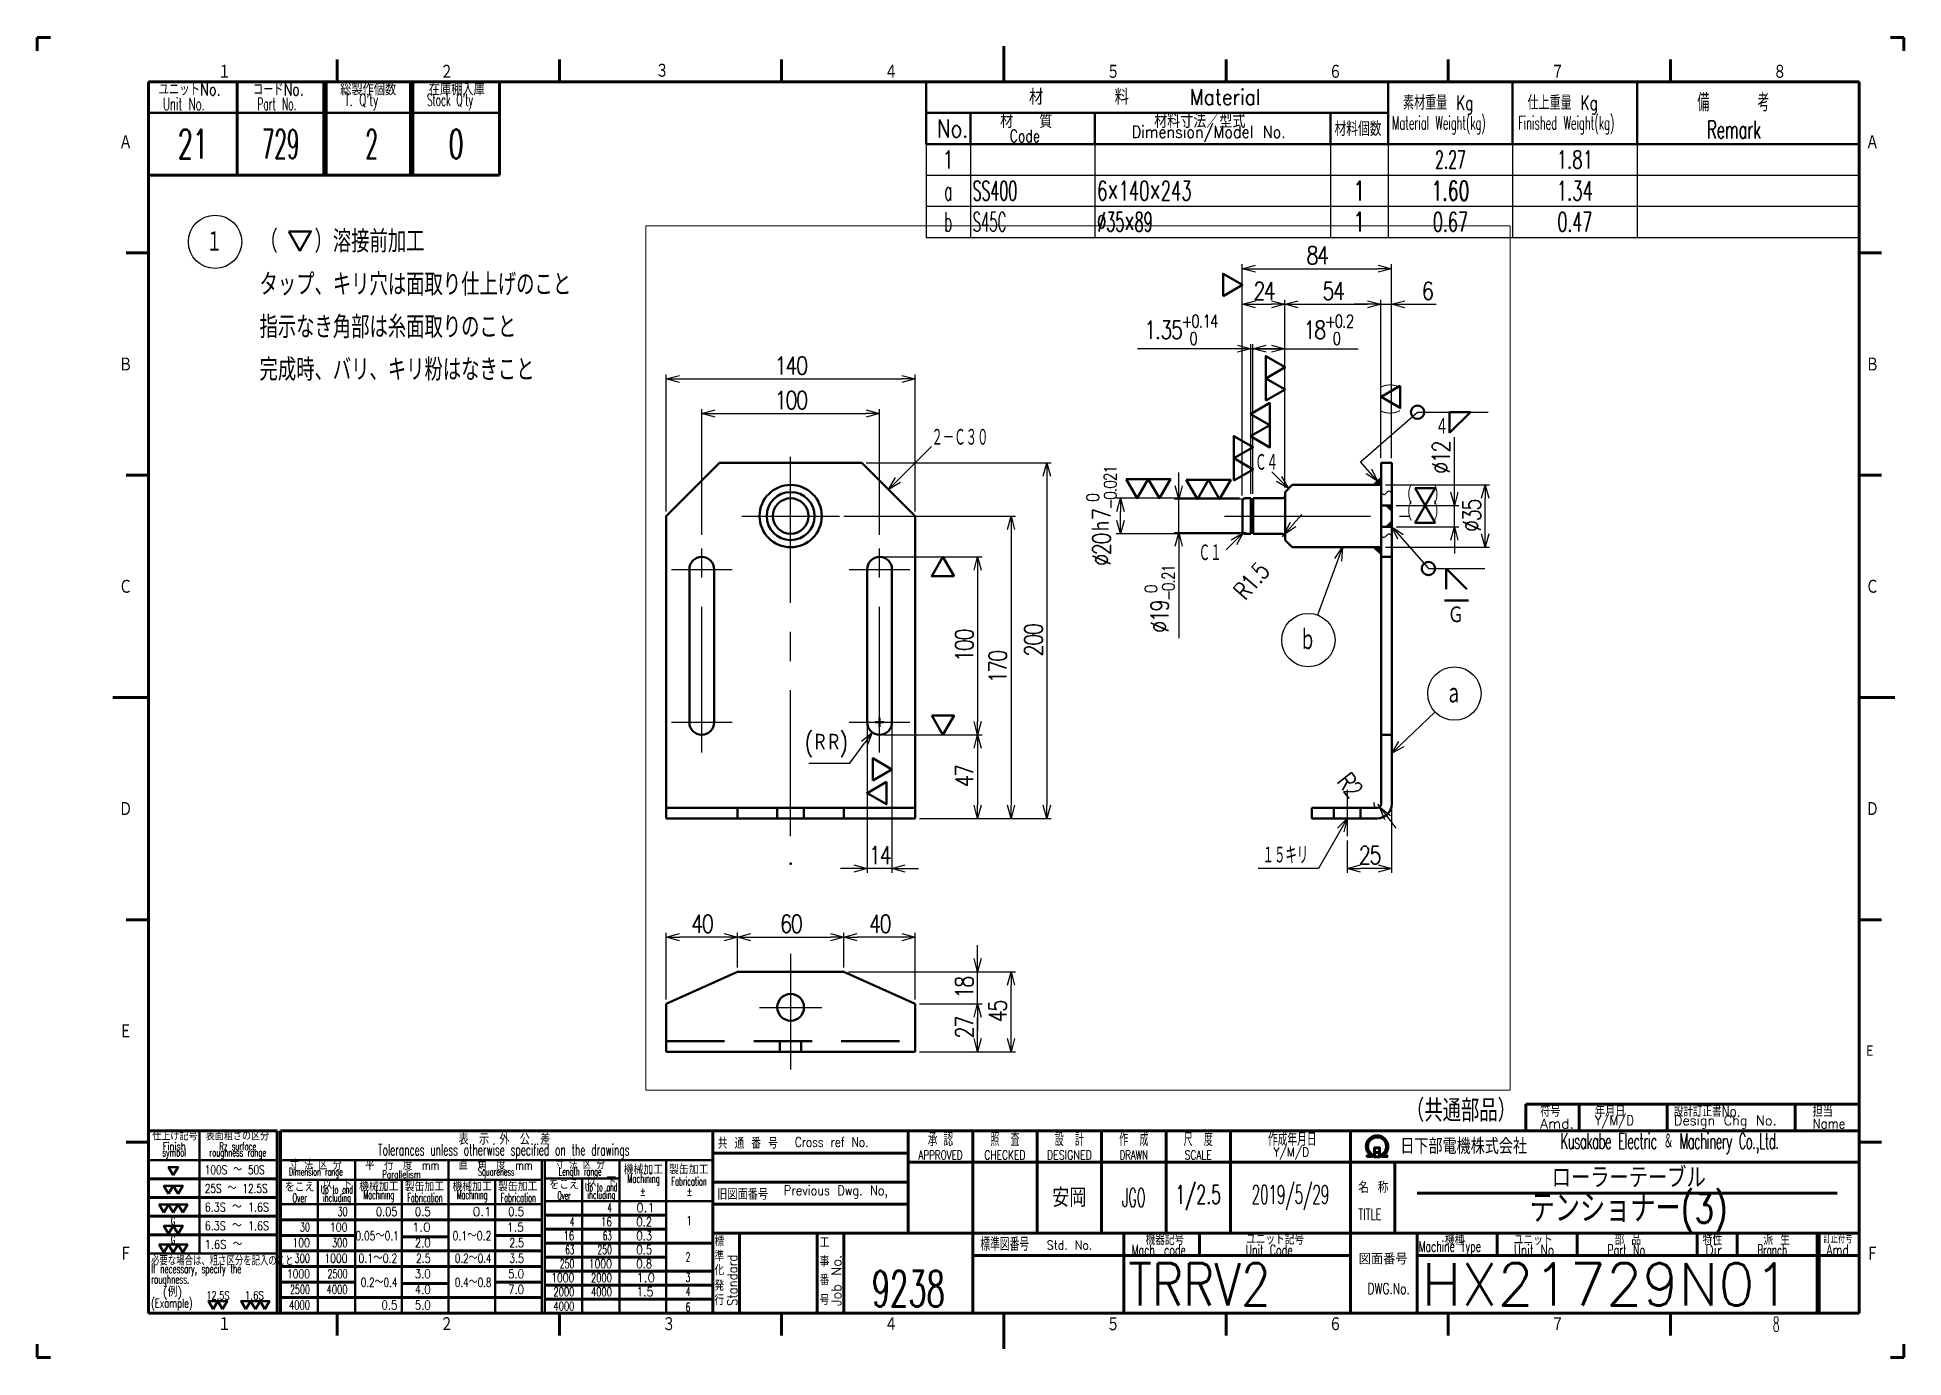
# Paper-space layout 'ICADSX Layout' of a CAD drawing. Header units: millimetres. Extents: x 0 to 420, y 0 to 297.
# The model-space entities are those that its viewports show. They can reach past a viewport. Long polylines and large blocks are cut down to what shows.
import ezdxf

# ---------------------------------------------------------------- set-up
doc = ezdxf.new("R2010")
doc.units = ezdxf.units.MM
doc.header["$LTSCALE"] = 0.413386
doc.linetypes.add('CENTER', pattern=[50.8, 31.75, -6.35, 6.35, -6.35])
doc.linetypes.add('DASHED', pattern=[19.05, 12.7, -6.35])
for name, color, linetype in [('NoLayerName_001', 7, 'Continuous'), ('NoLayerName_002', 7, 'Continuous'), ('NoLayerName_003', 7, 'Continuous')]:
    doc.layers.add(name, color=color, linetype=linetype)
doc.layers.add('VIEWPORTS', color=7, linetype='Continuous', plot=False)
doc.styles.get("Standard").update_dxf_attribs({"font": 'txt', "bigfont": 'extfont2'})
doc.dimstyles.get("Standard").update_dxf_attribs({"dimtxt": 2.5, "dimasz": 2.5, "dimexe": 1.25, "dimexo": 0.625, "dimtad": 1, "dimdec": 3, "dimzin": 0, "dimdsep": 46, "dimtxsty": 'Standard', "dimcen": 2.5, "dimadec": 0, "dimazin": 0, "dimtfac": 0.75, "dimtdec": 3, "dimtmove": 0, "dimatfit": 3, "dimfxl": 1, "dimarcsym": 0})

psp = doc.layouts.new('ICADSX Layout')

# ---------------------------------------------------------------- texts
at = {"layer": 'NoLayerName_001', "color": 2, "lineweight": 25, "ltscale": 0.4, "char_height": 2.75, "attachment_point": 7}
for s, insert in [('\\A1;\\W0.7710;ユニットNo.', (27.29, 283.92)), ('\\A1;\\W0.7584;コードNo.', (48.52, 283.92)), ('\\A1;\\W0.8333;総製作個数', (68.16, 283.92)), ('\\A1;\\W0.8333;在庫棚入庫', (88.08, 283.92)), ('\\A1;\\W0.6000;Unit No.', (28.29, 280.64)), ('\\A1;\\W0.5455;Part No.', (49.52, 280.64)), ("\\A1;\\W0.6000;T. Q'ty", (69.16, 280.64)), ("\\A1;\\W0.5263;Stock Q'ty", (87.69, 280.64))]:
    psp.add_mtext(s, dxfattribs=dict(at, insert=insert))
at = {"layer": 'NoLayerName_001', "color": 2, "lineweight": 50, "ltscale": 0.4}
for s, insert, char_height, attachment_point in [('\\A1;\\W0.8333;材\u3000\u3000\u3000\u3000\u3000料', (223.18, 281.82), 3.5, 7), ('\\A1;\\W0.8780;Material', (259.34, 281.82), 3.5, 7), ('\\A1;\\W0.7051;素材重量 Kg', (307.35, 279.63), 3.2, 7), ('\\A1;\\W0.7051;仕上重量 Kg', (335.35, 279.63), 3.2, 7), ('\\A1;\\W0.6081;備     考', (373.58, 280.33), 4, 7), ('\\A1;\\W0.8036;No.', (202.5, 274.5), 4, 7), ('\\A1;\\W0.8333;材\u3000\u3000質', (216.68, 276.59), 3.2, 7), ('\\A1;\\W0.8636;Dimension/Model No.', (246.26, 273.45), 2.75, 7), ('\\A1;\\W0.8333;材料寸法／型式', (251.33, 276.59), 3.2, 7), ('\\A1;\\W0.7500;材料個数', (291.92, 274.79), 3.2, 7), ('\\A1;\\W0.5361;Material Weight(kg)', (304.87, 275.25), 3, 7), ('\\A1;\\W0.5415;Finished Weight(kg)', (333.24, 275.25), 3, 7), ('\\A1;\\W0.6000;Remark', (375.77, 274.25), 4, 7), ('\\A1;\\W0.7500;Code', (218.82, 273.45), 2.75, 7), ('\\A1;\\W0.8333;符号', (338.17, 54.18), 2.5, 7), ('\\A1;\\W0.8750;Y/M/D', (350.49, 51.55), 2.2, 7), ('\\A1;\\W0.8333;年月日', (350.49, 54.18), 2.5, 7), ('\\A1;\\W0.7800;設計訂正書No.', (368.29, 54.18), 2.5, 7), ('\\A1;\\W0.8333;担当', (399.5, 54.18), 2.5, 7), ('\\A1;\\W0.8333;仕上げ記号', (30.97, 48.87), 1.75, 8), ('\\A1;\\W0.8333;表面粗さの区分', (45.03, 48.87), 1.75, 8), ('\\A1;\\W0.8333;表\u3000示\u3000外\u3000公\u3000差', (105.12, 47.88), 2.5, 8), ('\\A1;\\W0.5147;承 認', (203.25, 49.09), 3, 5), ('\\A1;\\W0.4773;照  査', (217.75, 49.09), 3, 5), ('\\A1;\\W0.4773;設  計', (232.25, 49.09), 3, 5), ('\\A1;\\W0.4773;作  成', (246.75, 49.09), 3, 5), ('\\A1;\\W0.4773;尺  度', (261.25, 49.09), 3, 5), ('\\A1;\\W0.5833;作成年月日', (276.94, 47.59), 3, 7), ('\\A1;\\W1.0500;Amd.', (338.17, 51.55), 2.2, 7), ('\\A1;\\W0.5647;\\T0.9000;Kusakabe Electric ＆ Machinery Co.,Ltd.', (342.76, 45.8), 3.5, 7), ('\\A1;\\W0.9671;Design Chg No.', (368.29, 51.55), 2.2, 7), ('\\A1;\\W0.8750;Name', (399.5, 51.55), 2.2, 7), ('\\A1;\\W0.6545;symbol', (30.82, 44.7), 1.75, 8), ('\\A1;\\W0.7714;Finish', (30.82, 46.67), 1.75, 8), ('\\A1;\\W0.6000;roughness range', (45.12, 44.7), 1.75, 8), ('\\A1;\\W0.6000;Rz surface', (45.12, 46.67), 1.75, 8), ('\\A1;\\W0.5909;Tolerances unless otherwise specified on the drawings', (104.97, 44.67), 2.5, 8), ('\\A1;\\W0.7051;共 通 番 号', (159.88, 48.25), 2.5, 5), ('\\A1;\\W0.7905;Cross ref No.', (178.74, 48.5), 2.2, 5), ('\\A1;\\W0.7200;APPROVED', (203.25, 45.59), 2, 5), ('\\A1;\\W0.7500;CHECKED', (217.75, 45.59), 2, 5), ('\\A1;\\W0.7826;DESIGNED', (232.25, 45.59), 2, 5), ('\\A1;\\W0.7031;DRAWN', (246.75, 45.59), 2, 5), ('\\A1;\\W0.7500;SCALE', (261.25, 45.59), 2, 5), ('\\A1;\\W0.8750;Y/M/D', (278.19, 44.59), 2, 7), ('\\A1;\\W0.8233;日下部電機株式会社', (306.72, 45.8), 3.5, 7), ('\\A1;\\W0.7340;100S ～ 50S', (37.69, 41.26), 2, 7), ('\\A1;\\W0.6037;Dimension range', (62.67, 40.36), 1.75, 8), ('\\A1;\\W0.7051;寸 法 区 分', (62.67, 42.21), 2, 8), ('\\A1;\\W0.7609;平\u3000行\u3000度\u3000mm', (82.11, 42.21), 2, 8), ('\\A1;\\W0.6849;Parallelism', (81.93, 40.36), 1.75, 8), ('\\A1;\\W0.7609;直\u3000角\u3000度\u3000mm', (103.11, 42.21), 2, 8), ('\\A1;\\W0.5500;Squareness', (103.26, 40.36), 1.75, 8), ('\\A1;\\W0.7051;寸 法 区 分', (122.17, 42.39), 1.9, 8), ('\\A1;\\W0.5000;Length range', (122.17, 40.31), 1.9, 8), ('\\A1;\\W0.8333;機械加工', (136.38, 41.24), 1.9, 8), ('\\A1;\\W0.8333;製缶加工', (146.61, 41.24), 1.9, 8), ('\\A1;\\W0.7353;25S ～ 12.5S', (37.69, 37.06), 2, 7), ('\\A1;\\W0.8333;をこえ', (59.04, 37.35), 1.9, 8), ('\\A1;\\W0.4500;Up to and', (67.42, 36.3), 1.8, 8), ('\\A1;\\W0.8333;以\u3000下', (67.44, 37.95), 1.9, 8), ('\\A1;\\W0.8333;機械加工', (76.85, 37.42), 1.9, 8), ('\\A1;\\W0.8333;製缶加工', (87.11, 37.42), 1.9, 8), ('\\A1;\\W0.8333;機械加工', (97.85, 37.42), 1.9, 8), ('\\A1;\\W0.8333;製缶加工', (108.11, 37.42), 1.9, 8), ('\\A1;\\W0.8333;をこえ', (118.54, 37.9), 1.9, 8), ('\\A1;\\W0.4500;Up to and', (126.92, 36.85), 1.8, 8), ('\\A1;\\W0.8333;以\u3000下', (126.94, 38.5), 1.9, 8), ('\\A1;\\W0.5870;Machining', (136.42, 38.72), 1.9, 8), ('\\A1;\\W0.8333;±', (136.27, 36.46), 1.9, 8), ('\\A1;\\W0.5690;Fabrication', (146.67, 38.72), 1.9, 8), ('\\A1;\\W0.8333;±', (146.77, 36.46), 1.9, 8), ('\\A1;\\W0.8333;旧図面番号', (153, 35.5), 2.5, 7), ('\\A1;\\W0.8407;Previous Dwg. No,', (168.01, 35.8), 2.2, 7), ('\\A1;\\W0.8824;名 称', (297.26, 37.07), 2.5, 7), ('\\A1;\\W0.7867;6.3S ～ 1.6S', (37.69, 32.86), 2, 7), ('\\A1;\\W0.4500;Over', (59.04, 34.92), 2, 8), ('\\A1;\\W0.5651;including', (67.44, 34.48), 1.8, 8), ('\\A1;\\W0.6545;30', (69.8, 31.85), 2, 9), ('\\A1;\\W0.5283;Machining', (76.85, 34.99), 2, 8), ('\\A1;\\W0.8000;0.05', (81.02, 31.85), 2, 9), ('\\A1;\\W0.5121;Fabrication', (87.22, 34.99), 2, 8), ('\\A1;\\W0.8308;0.5', (88.51, 31.85), 2, 9), ('\\A1;\\W0.5283;Machining', (97.85, 34.99), 2, 8), ('\\A1;\\W0.9818;0.1', (102.19, 31.85), 2, 9), ('\\A1;\\W0.5121;Fabrication', (108.22, 34.99), 2, 8), ('\\A1;\\W0.8308;0.5', (109.51, 31.85), 2, 9), ('\\A1;\\W0.4500;Over', (118.54, 35.57), 1.8, 8), ('\\A1;\\W0.5651;including', (126.94, 35.13), 1.8, 8), ('\\A1;\\W0.6000;4', (129.3, 32.73), 2, 9), ('\\A1;\\W0.9818;0.1', (134.79, 32.73), 2, 7), ('\\A1;\\W0.6000;G', (31.04, 29.89), 1.8, 9), ('\\A1;\\W0.7867;6.3S ～ 1.6S', (37.69, 28.66), 2, 7), ('\\A1;\\W0.6545;30', (61.35, 28.35), 2, 9), ('\\A1;\\W0.7714;100', (69.8, 28.35), 2, 9), ('\\A1;\\W0.9818;1.0', (88.51, 28.35), 2, 9), ('\\A1;\\W0.9000;1.5', (109.51, 28.35), 2, 9), ('\\A1;\\W0.6000;4', (120.85, 29.58), 2, 9), ('\\A1;\\W0.7200;16', (129.3, 29.58), 2, 9), ('\\A1;\\W0.8308;0.2', (134.79, 29.58), 2, 7), ('\\A1;\\W0.9000;1', (145.92, 29.81), 2, 7), ('\\A1;\\W0.6429;TITLE', (297.26, 30.99), 2.5, 7), ('\\A1;\\W0.6000;G', (31.04, 25.69), 1.8, 9), ('\\A1;\\W0.8065;1.6S ～ ', (37.69, 24.46), 2, 7), ('\\A1;\\W0.7714;100', (61.35, 24.85), 2, 9), ('\\A1;\\W0.6750;300', (69.8, 24.85), 2, 9), ('\\A1;\\W0.7459;0.05～0.1', (81.36, 26.42), 2, 9), ('\\A1;\\W0.8308;2.0', (88.51, 24.85), 2, 9), ('\\A1;\\W0.7692;0.1～0.2', (102.19, 26.42), 2, 9), ('\\A1;\\W0.7714;2.5', (109.51, 24.85), 2, 9), ('\\A1;\\W0.7200;16', (120.85, 26.43), 2, 9), ('\\A1;\\W0.6000;63', (120.85, 23.28), 2, 9), ('\\A1;\\W0.6353;250', (129.3, 23.28), 2, 9), ('\\A1;\\W0.6000;63', (129.3, 26.43), 2, 9), ('\\A1;\\W0.8308;0.3', (134.79, 26.43), 2, 7), ('\\A1;\\W0.8308;0.5', (134.79, 23.28), 2, 7), ('\\A1;\\W0.8333;標', (152.39, 25.01), 2, 7), ('\\A1;\\W0.8333;工', (176.06, 24.81), 2, 7), ('\\A1;\\W0.6667;標準図番号', (212.21, 24.02), 3, 7), ('\\A1;\\W0.9000;Std. No.', (227.18, 24.32), 2, 7), ('\\A1;\\W0.6429;Mach. code', (246.24, 23.01), 2.4, 7), ('\\A1;\\W0.6667;機器記号', (249.42, 25.34), 2.5, 7), ('\\A1;\\W0.6480;Unit Code', (271.9, 23.01), 2.4, 7), ('\\A1;\\W0.6667;ユニット記号', (272.06, 25.43), 2.5, 7), ('\\A1;\\W0.6353;Machine Type', (310.83, 23.03), 2.4, 7), ('\\A1;\\W0.8333;機種', (316.76, 25.34), 2.4, 7), ('\\A1;\\W0.8333;ユニット', (332.24, 25.34), 2.4, 7), ('\\A1;\\W0.7200;Unit No.', (332.25, 23.03), 2.4, 7), ('\\A1;\\W0.6545;Part No.', (353.3, 23.03), 2.4, 7), ('\\A1;\\W0.7353;部 品', (354.93, 25.34), 2.4, 7), ('\\A1;\\W0.8333;特性', (374.77, 25.34), 2.4, 7), ('\\A1;\\W0.9000;Dir.', (375.3, 23.03), 2.4, 7), ('\\A1;\\W0.6000;Branch', (387.07, 23.03), 2.4, 7), ('\\A1;\\W0.7353;派 生', (388.43, 25.34), 2.4, 7), ('\\A1;\\W0.5833;訂正符号', (401.94, 25.74), 2, 7), ('\\A1;\\W0.7200;Amd.', (402.67, 23.03), 2.4, 7), ('\\A1;\\W0.7083;必要な場合は、粗さ区分を記入のこと', (25.61, 20.72), 1.9, 7), ('\\A1;\\W0.5851;If necessary, specify the', (25.61, 18.32), 2, 7), ('\\A1;\\W0.6750;300', (61.35, 21.35), 2, 9), ('\\A1;\\W0.7579;1000', (69.8, 21.35), 2, 9), ('\\A1;\\W0.7692;0.1～0.2', (81.02, 21.35), 2, 9), ('\\A1;\\W0.7714;2.5', (88.51, 21.35), 2, 9), ('\\A1;\\W0.7229;0.2～0.4', (102.19, 21.35), 2, 9), ('\\A1;\\W0.7714;3.5', (109.51, 21.35), 2, 9), ('\\A1;\\W0.6353;250', (120.85, 20.13), 2, 9), ('\\A1;\\W0.7579;1000', (129.3, 20.13), 2, 9), ('\\A1;\\W0.8308;0.8', (134.79, 20.13), 2, 7), ('\\A1;\\W0.6000;2', (145.92, 21.65), 2, 7), ('\\A1;\\W0.8333;準', (152.39, 21.69), 2, 7), ('\\A1;\\W0.8333;事', (176.06, 20.51), 2, 7), ('\\A1;図面番号', (297.36, 20.95), 2.5, 7), ('\\A1;\\W0.5893;roughness.', (25.61, 15.99), 2, 7), ('\\A1;\\W0.7579;1000', (61.35, 17.85), 2, 9), ('\\A1;\\W0.6545;2500', (69.8, 17.85), 2, 9), ('\\A1;\\W0.7229;0.2～0.4', (81.02, 15.93), 2, 9), ('\\A1;\\W0.8308;3.0', (88.51, 17.85), 2, 9), ('\\A1;\\W0.7229;0.4～0.8', (102.19, 15.93), 2, 9), ('\\A1;\\W0.8308;5.0', (109.51, 17.85), 2, 9), ('\\A1;\\W0.7579;1000', (120.85, 16.98), 2, 9), ('\\A1;\\W0.6857;2000', (129.3, 16.98), 2, 9), ('\\A1;\\W0.9818;1.0', (134.79, 16.98), 2, 7), ('\\A1;\\W0.6000;3', (145.92, 17.04), 2, 7), ('\\A1;\\W0.8333;化', (152.39, 18.53), 2, 7), ('\\A1;\\W0.8333;発', (152.39, 15.05), 2, 7), ('\\A1;\\W0.8333;番', (176.06, 16.34), 2, 7), ('\\A1;\\W0.6894;(Example)', (25.61, 10.6), 2, 7), ('\\A1;\\W0.9474;(例)', (28.2, 13.08), 2, 7), ('\\A1;\\W0.7500;12.5S', (38.03, 13.1), 1.8, 7), ('\\A1;\\W0.8000;1.6S', (46.68, 13.1), 1.8, 7), ('\\A1;\\W0.6857;4000', (61.35, 10.85), 2, 9), ('\\A1;\\W0.6545;2500', (61.35, 14.35), 2, 9), ('\\A1;\\W0.6857;4000', (69.8, 14.35), 2, 9), ('\\A1;\\W0.8308;0.5', (81.02, 10.85), 2, 9), ('\\A1;\\W0.8308;4.0', (88.51, 14.35), 2, 9), ('\\A1;\\W0.8308;5.0', (88.51, 10.85), 2, 9), ('\\A1;\\W0.8308;7.0', (109.51, 14.35), 2, 9), ('\\A1;\\W0.6857;2000', (120.85, 13.83), 2, 9), ('\\A1;\\W0.6857;4000', (129.3, 13.83), 2, 9), ('\\A1;\\W0.9000;1.5', (134.79, 13.83), 2, 7), ('\\A1;\\W0.6000;4', (145.92, 13.89), 2, 7), ('\\A1;\\W0.8333;行', (152.39, 11.82), 2, 7), ('\\A1;\\W0.8333;号', (176.06, 11.82), 2, 7), ('\\A1;\\W0.7000;DWG.No.', (304.11, 15.54), 2.5, 5), ('\\A1;\\W0.6857;4000', (120.85, 10.58), 2, 9), ('\\A1;\\W0.6000;6', (145.92, 10.39), 2, 7)]:
    psp.add_mtext(s, dxfattribs=dict(at, insert=insert, char_height=char_height, attachment_point=attachment_point))
at = {"layer": 'NoLayerName_001', "color": 2, "lineweight": 50, "ltscale": 0.4, "char_height": 2.2, "attachment_point": 7, "rotation": 90}
for s, insert in [('\\A1;\\W0.8750;Standard', (157.52, 11.63)), ('\\A1;\\W0.9671;Job No.', (180.91, 11.63))]:
    psp.add_mtext(s, dxfattribs=dict(at, insert=insert))
at = {"layer": 'NoLayerName_002', "color": 2, "lineweight": 100, "ltscale": 0.4, "char_height": 5, "attachment_point": 7}
for s, insert in [('\\A1;\\W0.7500;（\u3000\u3000）溶接前加工', (50, 248.5)), ('\\A1;\\W0.7500;タップ、キリ穴は面取り仕上げのこと', (50, 238.9)), ('\\A1;\\W0.7500;指示なき角部は糸面取りのこと', (50, 229.3)), ('\\A1;\\W0.7500;完成時、バリ、キリ粉はなきこと', (50, 219.7)), ('\\A1;\\W0.7500;（共通部品）', (308, 53))]:
    psp.add_mtext(s, dxfattribs=dict(at, insert=insert))
at = {"layer": 'NoLayerName_003', "color": 7, "lineweight": 100, "ltscale": 0.4}
for s, insert, char_height, attachment_point in [('\\A1;\\W0.8333;１', (40.6, 287.58), 3.3108, 7), ('\\A1;\\W0.8333;２', (90.6, 287.58), 3.3108, 7), ('\\A1;\\W0.8333;３', (140.6, 289.47), 3.3108, 5), ('\\A1;\\W0.8333;４', (190.6, 287.58), 3.3108, 7), ('\\A1;\\W0.8333;５', (240.6, 287.58), 3.3108, 7), ('\\A1;\\W0.8333;６', (290.6, 287.58), 3.3108, 7), ('\\A1;\\W0.8333;７', (340.6, 287.58), 3.3108, 7), ('\\A1;\\W0.8333;８', (390.6, 287.58), 3.3108, 7), ('\\A1;\\W0.8333;Ａ', (18.36, 271.74), 3.3108, 7), ('\\A1;\\W0.8333;Ａ', (411.44, 271.74), 3.3108, 7), ('\\A1;\\W0.8333;Ｂ', (18.36, 221.74), 3.3108, 7), ('\\A1;\\W0.8333;Ｂ', (411.44, 221.74), 3.3108, 7), ('\\A1;\\W0.8333;Ｃ', (18.36, 171.74), 3.3108, 7), ('\\A1;\\W0.8333;Ｃ', (411.44, 171.74), 3.3108, 7), ('\\A1;\\W0.8333;Ｄ', (18.36, 121.74), 3.3108, 7), ('\\A1;\\W0.8333;Ｄ', (411.44, 121.74), 3.3108, 7), ('\\A1;\\W0.8333;Ｅ', (18.36, 71.74), 3.3108, 7), ('\\A1;\\W0.8333;Ｅ', (411.15, 67.64), 2.6486, 7), ('\\A1;\\W0.8333;Ｆ', (18.36, 21.74), 3.3108, 7), ('\\A1;\\W0.8333;Ｆ', (411.44, 21.74), 3.3108, 7), ('\\A1;\\W0.8333;１', (40.6, 5.87), 3.3108, 7), ('\\A1;\\W0.8333;２', (90.6, 5.87), 3.3108, 7), ('\\A1;\\W0.8333;３', (140.6, 5.87), 3.3108, 7), ('\\A1;\\W0.8333;４', (190.6, 5.87), 3.3108, 7), ('\\A1;\\W0.8333;５', (240.6, 5.87), 3.3108, 7), ('\\A1;\\W0.8333;６', (290.6, 5.87), 3.3108, 7), ('\\A1;\\W0.8333;７', (340.6, 5.87), 3.3108, 7), ('\\A1;\\W0.5000;8', (390.6, 5.87), 3.3108, 7)]:
    psp.add_mtext(s, dxfattribs=dict(at, insert=insert, char_height=char_height, attachment_point=attachment_point))

msp = doc.modelspace()

# ---------------------------------------------------------------- texts
at = {"layer": 'NoLayerName_001', "color": 2, "lineweight": 50, "insert": (342.9535, 222.5278), "char_height": 10, "attachment_point": 7, "rotation": 90.0000025}
msp.add_mtext('\\A1;\\W0.6667;\\T0.8750;（\u3000\u3000）', dxfattribs=at)
at = {"layer": 'NoLayerName_001', "color": 2, "lineweight": 50, "char_height": 10, "attachment_point": 7}
for insert in [(342.3878, 176.6603), (342.3878, 167.3397)]:
    msp.add_mtext('\\A1;\\W0.6667;\\T0.8750;（\u3000\u3000）', dxfattribs=dict(at, insert=insert))

# ---------------------------------------------------------------- blocks, each defined once
blk = doc.blocks.new('SX_FinishSymbol_1')
at = {"color": 0, "linetype": 'ByBlock', "lineweight": -2}
blk.add_lwpolyline([(-0.5, 0.866), (0, 0), (0.5, 0.866)], close=True, dxfattribs=at)
blk = doc.blocks.new('JZB_0001')
at = {"layer": 'NoLayerName_001', "color": 21, "linetype": 'Continuous', "lineweight": 25}
for p, q in [((0, 7), (0, 0)), ((10, 7), (10, 0)), ((38, 7), (38, 0)), ((91, 7), (91, 0)), ((104, 7), (104, 0)), ((132, 7), (132, 0)), ((160, 7), (160, 0)), ((0, 0), (10, 0)), ((10, 0), (38, 0)), ((38, 0), (91, 0)), ((91, 0), (104, 0)), ((104, 0), (132, 0)), ((132, 0), (160, 0)), ((160, 0), (210, 0))]:
    blk.add_line(p, q, dxfattribs=at)
at = {"layer": 'NoLayerName_001', "color": 2, "lineweight": 50, "char_height": 4, "attachment_point": 5}
for s, insert in [('\\A1;\\W0.7500;1', (5, 3.5)), ('\\A1;\\W0.5769;2.27 ', (118, 3.5)), ('\\A1;\\W0.6818;1.81 ', (146, 3.5))]:
    blk.add_mtext(s, dxfattribs=dict(at, insert=insert))
blk = doc.blocks.new('JZB_0002')
at = {"layer": 'NoLayerName_001', "color": 21, "linetype": 'Continuous', "lineweight": 25}
for p, q in [((0, 7), (0, 0)), ((10, 7), (10, 0)), ((38, 7), (38, 0)), ((91, 7), (91, 0)), ((104, 7), (104, 0)), ((132, 7), (132, 0)), ((160, 7), (160, 0)), ((0, 0), (10, 0)), ((10, 0), (38, 0)), ((38, 0), (91, 0)), ((91, 0), (104, 0)), ((104, 0), (132, 0)), ((132, 0), (160, 0)), ((160, 0), (210, 0))]:
    blk.add_line(p, q, dxfattribs=at)
at = {"layer": 'NoLayerName_001', "color": 2, "lineweight": 50, "char_height": 4.36}
for s, insert, attachment_point in [('\\A1;\\W0.5000;a', (5, 3.5), 5), ('\\A1;\\W0.5357;SS400', (10.5, 3.5), 4), ('\\A1;\\W0.6180;6×140×243', (38.5, 3.5), 4), ('\\A1;\\W0.7500;1', (97.5, 3.5), 5), ('\\A1;\\W0.6522;1.60 ', (118, 3.5), 5), ('\\A1;\\W0.6250;1.34 ', (146, 3.5), 5)]:
    blk.add_mtext(s, dxfattribs=dict(at, insert=insert, attachment_point=attachment_point))
blk = doc.blocks.new('JZB_0003')
at = {"layer": 'NoLayerName_001', "color": 21, "linetype": 'Continuous', "lineweight": 25}
for p, q in [((0, 7), (0, 0)), ((10, 7), (10, 0)), ((38, 7), (38, 0)), ((91, 7), (91, 0)), ((104, 7), (104, 0)), ((132, 7), (132, 0)), ((160, 7), (160, 0)), ((0, 0), (10, 0)), ((10, 0), (38, 0)), ((38, 0), (91, 0)), ((91, 0), (104, 0)), ((104, 0), (132, 0)), ((132, 0), (160, 0)), ((160, 0), (210, 0))]:
    blk.add_line(p, q, dxfattribs=at)
at = {"layer": 'NoLayerName_001', "color": 2, "lineweight": 50, "char_height": 4.36}
for s, insert, attachment_point in [('\\A1;\\W0.5000;b', (5, 3.5), 5), ('\\A1;\\W0.5000;S45C', (10.5, 3.5), 4), ('\\A1;\\W0.5488;%%c35×89', (38.5, 3.5), 4), ('\\A1;\\W0.7500;1', (97.5, 3.5), 5), ('\\A1;\\W0.6000;0.67 ', (118, 3.5), 5), ('\\A1;\\W0.6000;0.47 ', (146, 3.5), 5)]:
    blk.add_mtext(s, dxfattribs=dict(at, insert=insert, attachment_point=attachment_point))
blk = doc.blocks.new('JZB_0004')
at = {"layer": 'NoLayerName_001', "color": 2, "lineweight": 50, "attachment_point": 5}
for s, insert, char_height in [('\\A1;\\W0.8333;ローラーテーブル', (171.73, 29), 4.73), ('\\A1;\\W0.8333;安岡', (45.85, 24.5), 4.18), ('\\A1;\\W0.5000;JGO', (60.35, 24.5), 4.18), ('\\A1;\\W0.6250;1/2.5', (74.85, 24.5), 4.18), ('\\A1;\\W0.5294;2019/5/29', (95.6, 24.5), 4.18), ('\\A1;\\W0.7867;テンショナー(3)', (171.73, 21), 6.55)]:
    blk.add_mtext(s, dxfattribs=dict(at, insert=insert, char_height=char_height))
at = {"layer": 'NoLayerName_001', "color": 7, "lineweight": 50}
for s, insert, char_height, attachment_point in [('\\A1;\\W0.8203;TRRV2', (59.1, 5), 9.5, 4), ('\\A1;HX21729N01', (125.1, 5), 9.5, 4), ('\\A1;\\W0.6000;9238', (9.6, 0), 8, 8)]:
    blk.add_mtext(s, dxfattribs=dict(at, insert=insert, char_height=char_height, attachment_point=attachment_point))
blk = doc.blocks.new('JZB_0005')
at = {"layer": 'NoLayerName_001', "color": 2, "lineweight": 50, "char_height": 6.55, "attachment_point": 5}
for s, insert in [('\\A1;\\W0.6000;21', (3.27, 3.27)), ('\\A1;\\W0.5000;729', (23.02, 3.27)), ('\\A1;\\W0.5000;2', (43.52, 3.27)), ('\\A1;\\W0.6000;0', (62.52, 3.27))]:
    blk.add_mtext(s, dxfattribs=dict(at, insert=insert))
blk = doc.blocks.new('DIM_0001')
at = {"layer": 'NoLayerName_001', "color": 3, "linetype": 'Continuous', "lineweight": 25}
blk.add_circle((6, 6), 6, dxfattribs=at)
at = {"layer": 'NoLayerName_001', "color": 2, "linetype": 'Continuous', "lineweight": 50, "width": 0.666667}
blk.add_text('１', height=5, dxfattribs=at).set_placement((4, 3.5))
blk = doc.blocks.new('_OPEN30')
at = {"color": 0, "linetype": 'ByBlock', "lineweight": -2}
for p, q in [((-1, 0.267949), (0, 0)), ((0, 0), (-1, -0.267949)), ((0, 0), (-1, 0))]:
    blk.add_line(p, q, dxfattribs=at)
blk = doc.blocks.new('*D23')
at = {"layer": 'Defpoints', "color": 0}
for p in [(50, 54), (45.9, 48.3)]:
    blk.add_point(p, dxfattribs=at)
at = {"layer": 'NoLayerName_001', "color": 0, "linetype": 'Continuous', "lineweight": 50}
for p, q in [((47.5, 54), (52.5, 54)), ((50, 51.5), (50, 56.5))]:
    blk.add_line(p, q, dxfattribs=at)
at = {"layer": 'NoLayerName_001', "color": 0, "linetype": 'Continuous', "lineweight": 25}
for p, q in [((33.3, 31), (41.5, 42.3)), ((10.3, 31), (33.3, 31))]:
    blk.add_line(p, q, dxfattribs=at)
at = {"layer": 'NoLayerName_001', "color": 0, "lineweight": 25, "xscale": 7.5, "yscale": 7.5, "zscale": 7.5, "rotation": 53.97295393722036}
blk.add_blockref('_OPEN30', (45.9, 48.3), dxfattribs=at)
at = {"layer": 'NoLayerName_001', "color": 2, "lineweight": 50, "insert": (19.8, 41.1), "char_height": 10, "attachment_point": 5}
blk.add_mtext('\\W0.8000;\\T0.8750;(ＲＲ)', dxfattribs=at)
blk = doc.blocks.new('_NONE')
blk = doc.blocks.new('*D25')
at = {"layer": 'Defpoints', "color": 0}
for p in [(43, 54), (57, 54), (43, -28.20839)]:
    blk.add_point(p, dxfattribs=at)
at = {"layer": 'NoLayerName_001', "color": 0, "linetype": 'Continuous', "lineweight": 25}
for p, q in [((43, 51.5), (43, -30.70839)), ((57, 51.5), (57, -30.70839)), ((35.5, -28.20839), (28, -28.20839)), ((57, -28.20839), (43, -28.20839)), ((64.5, -28.20839), (72, -28.20839))]:
    blk.add_line(p, q, dxfattribs=at)
at = {"layer": 'NoLayerName_001', "color": 0, "lineweight": 25, "xscale": 7.5, "yscale": 7.5, "zscale": 7.5}
blk.add_blockref('_OPEN30', (43, -28.20839), dxfattribs=at)
at = {"layer": 'NoLayerName_001', "color": 0, "lineweight": 25, "xscale": 7.5, "yscale": 7.5, "zscale": 7.5, "rotation": 180}
blk.add_blockref('_OPEN30', (57, -28.20839), dxfattribs=at)
at = {"layer": 'NoLayerName_001', "color": 2, "lineweight": 50, "insert": (50, -20.70839), "char_height": 10, "attachment_point": 5}
blk.add_mtext('\\W0.8000;\\T0.8750;14', dxfattribs=at)
blk = doc.blocks.new('*D26')
at = {"layer": 'Defpoints', "color": 0}
for p in [(40, 200), (70, 0), (144.1, 0)]:
    blk.add_point(p, dxfattribs=at)
at = {"layer": 'NoLayerName_001', "color": 0, "linetype": 'Continuous', "lineweight": 25}
for p, q in [((42.5, 200), (146.6, 200)), ((144.1, 192.5), (144.1, 7.5)), ((72.5, 0), (146.6, 0))]:
    blk.add_line(p, q, dxfattribs=at)
at = {"layer": 'NoLayerName_001', "color": 0, "lineweight": 25, "xscale": 7.5, "yscale": 7.5, "zscale": 7.5}
for p, rotation in [((144.1, 200), 90), ((144.1, 0), 270)]:
    blk.add_blockref('_OPEN30', p, dxfattribs=dict(at, rotation=rotation))
at = {"layer": 'NoLayerName_001', "color": 2, "lineweight": 50, "insert": (136.6, 100), "char_height": 10, "attachment_point": 5, "rotation": 90}
blk.add_mtext('\\W0.8000;\\T0.8750;200', dxfattribs=at)
blk = doc.blocks.new('*D27')
at = {"layer": 'Defpoints', "color": 0}
for p in [(27.5, 170), (70, 0), (124, 0)]:
    blk.add_point(p, dxfattribs=at)
at = {"layer": 'NoLayerName_001', "color": 0, "linetype": 'Continuous', "lineweight": 25}
for p, q in [((30, 170), (126.5, 170)), ((124, 162.5), (124, 7.5)), ((72.5, 0), (126.5, 0))]:
    blk.add_line(p, q, dxfattribs=at)
at = {"layer": 'NoLayerName_001', "color": 0, "lineweight": 25, "xscale": 7.5, "yscale": 7.5, "zscale": 7.5}
for p, rotation in [((124, 170), 90.00000000000001), ((124, 0), 270)]:
    blk.add_blockref('_OPEN30', p, dxfattribs=dict(at, rotation=rotation))
at = {"layer": 'NoLayerName_001', "color": 2, "lineweight": 50, "insert": (116.5, 85), "char_height": 10, "attachment_point": 5, "rotation": 90}
blk.add_mtext('\\W0.8000;\\T0.8750;170', dxfattribs=at)
blk = doc.blocks.new('*D28')
at = {"layer": 'Defpoints', "color": 0}
for p in [(50, 147), (50, 47), (105.2, 47)]:
    blk.add_point(p, dxfattribs=at)
at = {"layer": 'NoLayerName_001', "color": 0, "linetype": 'Continuous', "lineweight": 25}
for p, q in [((52.5, 147), (107.7, 147)), ((105.2, 139.5), (105.2, 54.5)), ((52.5, 47), (107.7, 47))]:
    blk.add_line(p, q, dxfattribs=at)
at = {"layer": 'NoLayerName_001', "color": 0, "lineweight": 25, "xscale": 7.5, "yscale": 7.5, "zscale": 7.5}
for p, rotation in [((105.2, 147), 90), ((105.2, 47), 270)]:
    blk.add_blockref('_OPEN30', p, dxfattribs=dict(at, rotation=rotation))
at = {"layer": 'NoLayerName_001', "color": 2, "lineweight": 50, "insert": (97.7, 97), "char_height": 10, "attachment_point": 5, "rotation": 90}
blk.add_mtext('\\W0.8000;\\T0.8750;100', dxfattribs=at)
blk = doc.blocks.new('*D29')
at = {"layer": 'Defpoints', "color": 0}
for p in [(50, 47), (70, 0), (105.2, 0)]:
    blk.add_point(p, dxfattribs=at)
at = {"layer": 'NoLayerName_001', "color": 0, "linetype": 'Continuous', "lineweight": 25}
for p, q in [((52.5, 47), (107.7, 47)), ((105.2, 39.5), (105.2, 7.5)), ((72.5, 0), (107.7, 0))]:
    blk.add_line(p, q, dxfattribs=at)
at = {"layer": 'NoLayerName_001', "color": 0, "lineweight": 25, "xscale": 7.5, "yscale": 7.5, "zscale": 7.5}
for p, rotation in [((105.2, 47), 90), ((105.2, 0), 270)]:
    blk.add_blockref('_OPEN30', p, dxfattribs=dict(at, rotation=rotation))
at = {"layer": 'NoLayerName_001', "color": 2, "lineweight": 50, "insert": (97.7, 23.5), "char_height": 10, "attachment_point": 5, "rotation": 90}
blk.add_mtext('\\W0.8000;\\T0.8750;47', dxfattribs=at)
blk = doc.blocks.new('DIM_0006')
at = {"color": 3, "linetype": 'Continuous', "lineweight": 25}
blk.add_line((0, 0), (24.2, 24.2), dxfattribs=at)
blk.add_lwpolyline([(6.7, 3.9), (0, 0), (3.9, 6.7)], dxfattribs=at)
at = {"color": 2, "linetype": 'Continuous', "lineweight": 50, "width": 0.583333}
blk.add_text('２－Ｃ３０', height=10, dxfattribs=at).set_placement((24.2, 24.2))
blk = doc.blocks.new('*D31')
at = {"layer": 'Defpoints', "color": 0}
for p in [(70, 247.1), (-70, 170), (70, 170)]:
    blk.add_point(p, dxfattribs=at)
at = {"layer": 'NoLayerName_001', "color": 0, "linetype": 'Continuous', "lineweight": 25}
for p, q in [((-70, 172.5), (-70, 249.6)), ((-62.5, 247.1), (62.5, 247.1)), ((70, 172.5), (70, 249.6))]:
    blk.add_line(p, q, dxfattribs=at)
at = {"layer": 'NoLayerName_001', "color": 0, "lineweight": 25, "xscale": 7.5, "yscale": 7.5, "zscale": 7.5, "rotation": 180}
blk.add_blockref('_OPEN30', (-70, 247.1), dxfattribs=at)
at = {"layer": 'NoLayerName_001', "color": 0, "lineweight": 25, "xscale": 7.5, "yscale": 7.5, "zscale": 7.5}
blk.add_blockref('_OPEN30', (70, 247.1), dxfattribs=at)
at = {"layer": 'NoLayerName_001', "color": 2, "lineweight": 50, "insert": (0, 254.6), "char_height": 10, "attachment_point": 5}
blk.add_mtext('\\W0.8000;\\T0.8750;140', dxfattribs=at)
blk = doc.blocks.new('*D32')
at = {"layer": 'Defpoints', "color": 0}
for p in [(50, 227.7), (-50, 157), (50, 157)]:
    blk.add_point(p, dxfattribs=at)
at = {"layer": 'NoLayerName_001', "color": 0, "linetype": 'Continuous', "lineweight": 25}
for p, q in [((-50, 159.5), (-50, 230.2)), ((-42.5, 227.7), (42.5, 227.7)), ((50, 159.5), (50, 230.2))]:
    blk.add_line(p, q, dxfattribs=at)
at = {"layer": 'NoLayerName_001', "color": 0, "lineweight": 25, "xscale": 7.5, "yscale": 7.5, "zscale": 7.5, "rotation": 180}
blk.add_blockref('_OPEN30', (-50, 227.7), dxfattribs=at)
at = {"layer": 'NoLayerName_001', "color": 0, "lineweight": 25, "xscale": 7.5, "yscale": 7.5, "zscale": 7.5}
blk.add_blockref('_OPEN30', (50, 227.7), dxfattribs=at)
at = {"layer": 'NoLayerName_001', "color": 2, "lineweight": 50, "insert": (0, 235.2), "char_height": 10, "attachment_point": 5}
blk.add_mtext('\\W0.8000;\\T0.8750;100', dxfattribs=at)
blk = doc.blocks.new('JZB_0006')
at = {"layer": 'NoLayerName_001', "color": 7, "linetype": 'Continuous', "lineweight": 50}
for p, q in [((30, 200), (0, 170)), ((30, 200), (110, 200)), ((140, 170), (110, 200)), ((0, 170), (0, 0)), ((140, 170), (140, 0)), ((13, 54), (13, 140)), ((27, 140), (27, 54)), ((113, 54), (113, 140)), ((127, 140), (127, 54)), ((0, 6), (140, 6)), ((0, 0), (140, 0)), ((40, 0), (40, 6)), ((100, 0), (100, 6))]:
    blk.add_line(p, q, dxfattribs=at)
for centre, start, end in [((20, 140), 0, 180), ((120, 140), 0, 180), ((20, 54), 180, 0), ((120, 54), 180, 0)]:
    blk.add_arc(centre, 7, start, end, dxfattribs=at)
blk = doc.blocks.new('JZB_0007')
at = {"layer": 'NoLayerName_001', "color": 3, "linetype": 'DASHED', "lineweight": 50}
for p, q in [((0, 6), (0, 0)), ((15, 0), (15, 6))]:
    blk.add_line(p, q, dxfattribs=at)
blk = doc.blocks.new('JZB_0008')
at = {"layer": 'NoLayerName_001', "color": 7, "linetype": 'Continuous', "lineweight": 50}
for radius in [17.5, 13.5, 10]:
    blk.add_circle((17.5, 17.5), radius, dxfattribs=at)
blk = doc.blocks.new('SX_FinishSymbol_2')
at = {"color": 0, "linetype": 'ByBlock', "lineweight": -2}
for points in [[(-1, 0.866), (-0.5, 0), (0, 0.866)], [(0, 0.866), (0.5, 0), (1, 0.866)]]:
    blk.add_lwpolyline(points, close=True, dxfattribs=at)
blk = doc.blocks.new('*D34')
at = {"layer": 'Defpoints', "color": 0}
for p in [(218.3, 179.5), (258.8, 179.5), (258.8, 160.5)]:
    blk.add_point(p, dxfattribs=at)
at = {"layer": 'NoLayerName_001', "color": 0, "linetype": 'Continuous', "lineweight": 25}
for p, q in [((218.3, 187), (218.3, 194.5)), ((256.3, 179.5), (215.8, 179.5)), ((218.3, 160.5), (218.3, 179.5)), ((256.3, 160.5), (215.8, 160.5)), ((218.3, 160.5), (218.3, 101.3)), ((218.3, 153), (218.3, 145.5))]:
    blk.add_line(p, q, dxfattribs=at)
at = {"layer": 'NoLayerName_001', "color": 0, "lineweight": 25, "xscale": 7.5, "yscale": 7.5, "zscale": 7.5}
for p, rotation in [((218.3, 179.5), 270), ((218.3, 160.5), 90)]:
    blk.add_blockref('_OPEN30', p, dxfattribs=dict(at, rotation=rotation))
at = {"layer": 'NoLayerName_001', "color": 2, "lineweight": 50, "insert": (207.6, 123.4), "char_height": 10, "attachment_point": 5, "rotation": 90}
blk.add_mtext('\\A1;\\W0.8000;\\T0.8750;%%c19{\\H7.000000;\\S 0^ -0.21;}', dxfattribs=at)
blk = doc.blocks.new('DIM_0007')
at = {"color": 3, "linetype": 'Continuous', "lineweight": 25}
blk.add_line((18.8, 0), (9.4, 9.4), dxfattribs=at)
blk.add_lwpolyline([(14.9, 6.7), (18.8, 0), (12.1, 3.9)], dxfattribs=at)
at = {"color": 2, "linetype": 'Continuous', "lineweight": 50, "width": 0.583333}
blk.add_text('Ｃ４', height=10, dxfattribs=at).set_placement((0, 9.6))
blk = doc.blocks.new('DIM_0008')
at = {"color": 3, "linetype": 'Continuous', "lineweight": 25}
blk.add_line((25, 16.2), (15.5, 6.7), dxfattribs=at)
blk.add_lwpolyline([(18.3, 12.3), (25, 16.2), (21.2, 9.5)], dxfattribs=at)
at = {"color": 2, "linetype": 'Continuous', "lineweight": 50, "width": 0.583333}
blk.add_text('Ｃ１', height=10, dxfattribs=at).set_placement((0, 0))
blk = doc.blocks.new('*D37')
at = {"layer": 'Defpoints', "color": 0}
for p in [(276.7, 158.4), (277.7, 159.6)]:
    blk.add_point(p, dxfattribs=at)
at = {"layer": 'NoLayerName_001', "color": 0, "linetype": 'Continuous', "lineweight": 25}
for p, q in [((282.6, 165.2), (287.6, 170.9)), ((276.7, 158.4), (277.7, 159.6))]:
    blk.add_line(p, q, dxfattribs=at)
at = {"layer": 'NoLayerName_001', "color": 0, "lineweight": 25, "xscale": 7.5, "yscale": 7.5, "zscale": 7.5, "rotation": 228.8386123268502}
blk.add_blockref('_OPEN30', (277.7, 159.6), dxfattribs=at)
at = {"layer": 'NoLayerName_001', "color": 2, "lineweight": 50, "insert": (259, 133.3), "char_height": 10, "attachment_point": 5, "rotation": 48.8386}
blk.add_mtext('\\W0.8000;\\T0.8750;R1.5', dxfattribs=at)
blk = doc.blocks.new('*D38')
at = {"layer": 'Defpoints', "color": 0}
for p in [(332.1, 187.5), (390.7, 187.5), (332.1, 152.5)]:
    blk.add_point(p, dxfattribs=at)
at = {"layer": 'NoLayerName_001', "color": 0, "linetype": 'Continuous', "lineweight": 25}
for p, q in [((334.6, 187.5), (393.2, 187.5)), ((390.7, 160), (390.7, 180)), ((334.6, 152.5), (393.2, 152.5))]:
    blk.add_line(p, q, dxfattribs=at)
at = {"layer": 'NoLayerName_001', "color": 0, "lineweight": 25, "xscale": 7.5, "yscale": 7.5, "zscale": 7.5}
for p, rotation in [((390.7, 187.5), 90), ((390.7, 152.5), 270)]:
    blk.add_blockref('_OPEN30', p, dxfattribs=dict(at, rotation=rotation))
at = {"layer": 'NoLayerName_001', "color": 2, "lineweight": 50, "insert": (383.2, 170), "char_height": 10, "attachment_point": 5, "rotation": 90}
blk.add_mtext('\\W0.8000;\\T0.8750;%%c35', dxfattribs=at)
blk = doc.blocks.new('*D39')
at = {"layer": 'Defpoints', "color": 0}
for p in [(330.1, 8), (331.3, 6.4)]:
    blk.add_point(p, dxfattribs=at)
at = {"layer": 'NoLayerName_001', "color": 0, "linetype": 'Continuous', "lineweight": 25}
for p, q in [((330.1, 8), (331.3, 6.4)), ((335.9, 0.5), (340.5, -5.5))]:
    blk.add_line(p, q, dxfattribs=at)
blk.add_arc((330.1, 8), 2, 155.0366, 270, dxfattribs=at)
at = {"layer": 'NoLayerName_001', "color": 0, "lineweight": 25, "xscale": 7.5, "yscale": 7.5, "zscale": 7.5, "rotation": 127.5990644333292}
blk.add_blockref('_OPEN30', (331.3, 6.4), dxfattribs=at)
at = {"layer": 'NoLayerName_001', "color": 2, "lineweight": 50, "insert": (314.5, 18.9), "char_height": 10, "attachment_point": 5, "rotation": 307.5991}
blk.add_mtext('\\W0.8000;\\T0.8750;R2', dxfattribs=at)
blk = doc.blocks.new('*D40')
at = {"layer": 'Defpoints', "color": 0}
for p in [(338.1, 8), (313.1, -10), (313.1, -28.2)]:
    blk.add_point(p, dxfattribs=at)
at = {"layer": 'NoLayerName_001', "color": 0, "linetype": 'Continuous', "lineweight": 25}
for p, q in [((338.1, 5.5), (338.1, -30.7)), ((313.1, -12.5), (313.1, -30.7)), ((330.6, -28.2), (320.6, -28.2))]:
    blk.add_line(p, q, dxfattribs=at)
at = {"layer": 'NoLayerName_001', "color": 0, "lineweight": 25, "xscale": 7.5, "yscale": 7.5, "zscale": 7.5}
for p, rotation in [((313.1, -28.2), 180), ((338.1, -28.2), 360)]:
    blk.add_blockref('_OPEN30', p, dxfattribs=dict(at, rotation=rotation))
at = {"layer": 'NoLayerName_001', "color": 2, "lineweight": 50, "insert": (325.6, -20.7), "char_height": 10, "attachment_point": 5}
blk.add_mtext('\\W0.8000;\\T0.8750;25', dxfattribs=at)
blk = doc.blocks.new('*D41')
at = {"layer": 'Defpoints', "color": 0}
for p in [(185.6, 180), (255.1, 180), (255.1, 160)]:
    blk.add_point(p, dxfattribs=at)
at = {"layer": 'NoLayerName_001', "color": 0, "linetype": 'Continuous', "lineweight": 25}
for p, q in [((252.6, 180), (183.1, 180)), ((185.6, 167.5), (185.6, 172.5)), ((252.6, 160), (183.1, 160))]:
    blk.add_line(p, q, dxfattribs=at)
at = {"layer": 'NoLayerName_001', "color": 0, "lineweight": 25, "xscale": 7.5, "yscale": 7.5, "zscale": 7.5}
for p, rotation in [((185.6, 180), 90), ((185.6, 160), 270)]:
    blk.add_blockref('_OPEN30', p, dxfattribs=dict(at, rotation=rotation))
at = {"layer": 'NoLayerName_001', "color": 2, "lineweight": 50, "insert": (174.9, 170), "char_height": 10, "attachment_point": 5, "rotation": 90}
blk.add_mtext('\\A1;\\W0.8000;\\T0.8750;%%c20ｈ7{{\\H0.70x;\\A1;\\S 0^ -0.021;}}', dxfattribs=at)
blk = doc.blocks.new('DIM_0009')
at = {"color": 3, "linetype": 'Continuous', "lineweight": 25}
for points in [[(50.1, 28.2), (34, 0), (0, 0)], [(44.6, 22.7), (50.1, 28.2), (48.1, 20.7)]]:
    blk.add_lwpolyline(points, dxfattribs=at)
at = {"color": 2, "linetype": 'Continuous', "lineweight": 50, "width": 0.583333}
blk.add_text('１５キリ', height=10, dxfattribs=at).set_placement((2.5, 2.5))
blk = doc.blocks.new('*D43')
at = {"layer": 'Defpoints', "color": 0}
for p in [(338.1, 309.1), (338.1, 200), (254.1, 179)]:
    blk.add_point(p, dxfattribs=at)
at = {"layer": 'NoLayerName_001', "color": 0, "linetype": 'Continuous', "lineweight": 25}
for p, q in [((254.1, 181.5), (254.1, 311.6)), ((261.6, 309.1), (330.6, 309.1)), ((338.1, 202.5), (338.1, 311.6))]:
    blk.add_line(p, q, dxfattribs=at)
at = {"layer": 'NoLayerName_001', "color": 0, "lineweight": 25, "xscale": 7.5, "yscale": 7.5, "zscale": 7.5, "rotation": 180}
blk.add_blockref('_OPEN30', (254.1, 309.1), dxfattribs=at)
at = {"layer": 'NoLayerName_001', "color": 0, "lineweight": 25, "xscale": 7.5, "yscale": 7.5, "zscale": 7.5}
blk.add_blockref('_OPEN30', (338.1, 309.1), dxfattribs=at)
at = {"layer": 'NoLayerName_001', "color": 2, "lineweight": 50, "insert": (296.1, 316.6), "char_height": 10, "attachment_point": 5}
blk.add_mtext('\\W0.8000;\\T0.8750;84', dxfattribs=at)
blk = doc.blocks.new('*D44')
at = {"layer": 'Defpoints', "color": 0}
for p in [(332.1, 289.1), (332.1, 200), (278.1, 183.5)]:
    blk.add_point(p, dxfattribs=at)
at = {"layer": 'NoLayerName_001', "color": 0, "linetype": 'Continuous', "lineweight": 25}
for p, q in [((278.1, 186), (278.1, 291.6)), ((285.6, 289.1), (324.6, 289.1)), ((332.1, 202.5), (332.1, 291.6))]:
    blk.add_line(p, q, dxfattribs=at)
at = {"layer": 'NoLayerName_001', "color": 0, "lineweight": 25, "xscale": 7.5, "yscale": 7.5, "zscale": 7.5, "rotation": 180}
blk.add_blockref('_OPEN30', (278.1, 289.1), dxfattribs=at)
at = {"layer": 'NoLayerName_001', "color": 0, "lineweight": 25, "xscale": 7.5, "yscale": 7.5, "zscale": 7.5}
blk.add_blockref('_OPEN30', (332.1, 289.1), dxfattribs=at)
at = {"layer": 'NoLayerName_001', "color": 2, "lineweight": 50, "insert": (305.1, 296.6), "char_height": 10, "attachment_point": 5}
blk.add_mtext('\\W0.8000;\\T0.8750;54', dxfattribs=at)
blk = doc.blocks.new('*D45')
at = {"layer": 'Defpoints', "color": 0}
for p in [(278.1, 289.1), (254.1, 179), (278.1, 183.5)]:
    blk.add_point(p, dxfattribs=at)
at = {"layer": 'NoLayerName_001', "color": 0, "linetype": 'Continuous', "lineweight": 25}
for p, q in [((254.1, 181.5), (254.1, 291.6)), ((261.6, 289.1), (270.6, 289.1)), ((278.1, 186), (278.1, 291.6))]:
    blk.add_line(p, q, dxfattribs=at)
at = {"layer": 'NoLayerName_001', "color": 0, "lineweight": 25, "xscale": 7.5, "yscale": 7.5, "zscale": 7.5, "rotation": 180}
blk.add_blockref('_OPEN30', (254.1, 289.1), dxfattribs=at)
at = {"layer": 'NoLayerName_001', "color": 0, "lineweight": 25, "xscale": 7.5, "yscale": 7.5, "zscale": 7.5}
blk.add_blockref('_OPEN30', (278.1, 289.1), dxfattribs=at)
at = {"layer": 'NoLayerName_001', "color": 2, "lineweight": 50, "insert": (266.1, 296.6), "char_height": 10, "attachment_point": 5}
blk.add_mtext('\\W0.8000;\\T0.7500;24', dxfattribs=at)
blk = doc.blocks.new('*D46')
at = {"layer": 'Defpoints', "color": 0}
for p in [(260.1, 264.1), (260.1, 180), (278.1, 183.5)]:
    blk.add_point(p, dxfattribs=at)
at = {"layer": 'NoLayerName_001', "color": 0, "linetype": 'Continuous', "lineweight": 25}
for p, q in [((260.1, 182.5), (260.1, 266.6)), ((270.6, 264.1), (260.1, 264.1)), ((278.1, 186), (278.1, 266.6)), ((278.1, 264.1), (319.3, 264.1))]:
    blk.add_line(p, q, dxfattribs=at)
at = {"layer": 'NoLayerName_001', "color": 0, "lineweight": 25, "xscale": 7.5, "yscale": 7.5, "zscale": 7.5}
blk.add_blockref('_OPEN30', (278.1, 264.1), dxfattribs=at)
at = {"layer": 'NoLayerName_001', "color": 2, "lineweight": 50, "insert": (302.5, 274.7), "char_height": 10, "attachment_point": 5}
blk.add_mtext('\\A1;\\W0.8000;\\T0.8750;18{\\H7.000000;\\S+0.2^  0;}', dxfattribs=at)
blk = doc.blocks.new('*D47')
at = {"layer": 'Defpoints', "color": 0}
for p in [(258.8, 264.1), (260.1, 247.1), (258.8, 180)]:
    blk.add_point(p, dxfattribs=at)
at = {"layer": 'NoLayerName_001', "color": 0, "linetype": 'Continuous', "lineweight": 25}
for p, q in [((258.8, 264.1), (195.2, 264.1)), ((251.3, 264.1), (243.8, 264.1)), ((258.8, 182.5), (258.8, 266.6)), ((260.1, 264.1), (258.8, 264.1)), ((260.1, 249.6), (260.1, 266.6)), ((267.6, 264.1), (275.1, 264.1))]:
    blk.add_line(p, q, dxfattribs=at)
at = {"layer": 'NoLayerName_001', "color": 0, "lineweight": 25, "xscale": 7.5, "yscale": 7.5, "zscale": 7.5}
blk.add_blockref('_OPEN30', (258.8, 264.1), dxfattribs=at)
at = {"layer": 'NoLayerName_001', "color": 0, "lineweight": 25, "xscale": 7.5, "yscale": 7.5, "zscale": 7.5, "rotation": 180}
blk.add_blockref('_OPEN30', (260.1, 264.1), dxfattribs=at)
at = {"layer": 'NoLayerName_001', "color": 2, "lineweight": 50, "insert": (219.5, 274.7), "char_height": 10, "attachment_point": 5}
blk.add_mtext('\\A1;\\W0.8000;\\T0.8750;1.35{\\H7.000000;\\S+0.14^  0;}', dxfattribs=at)
blk = doc.blocks.new('*D48')
at = {"layer": 'Defpoints', "color": 0}
for p in [(338.1, 176), (373.4, 176), (338.1, 164)]:
    blk.add_point(p, dxfattribs=at)
at = {"layer": 'NoLayerName_001', "color": 0, "linetype": 'Continuous', "lineweight": 25}
for p, q in [((373.4, 176), (373.4, 214.3)), ((373.4, 183.5), (373.4, 191)), ((340.6, 176), (375.9, 176)), ((373.4, 164), (373.4, 176)), ((340.6, 164), (375.9, 164)), ((373.4, 156.5), (373.4, 149))]:
    blk.add_line(p, q, dxfattribs=at)
at = {"layer": 'NoLayerName_001', "color": 0, "lineweight": 25, "xscale": 7.5, "yscale": 7.5, "zscale": 7.5}
for p, rotation in [((373.4, 176), 270), ((373.4, 164), 90)]:
    blk.add_blockref('_OPEN30', p, dxfattribs=dict(at, rotation=rotation))
at = {"layer": 'NoLayerName_001', "color": 2, "lineweight": 50, "insert": (365.9, 202.7), "char_height": 10, "attachment_point": 5, "rotation": 90}
blk.add_mtext('\\W0.8000;\\T0.8750;%%c12', dxfattribs=at)
blk = doc.blocks.new('*D49')
at = {"layer": 'Defpoints', "color": 0}
for p in [(338.1, 289.1), (332.1, 200), (338.1, 200)]:
    blk.add_point(p, dxfattribs=at)
at = {"layer": 'NoLayerName_001', "color": 0, "linetype": 'Continuous', "lineweight": 25}
for p, q in [((324.6, 289.1), (317.1, 289.1)), ((332.1, 202.5), (332.1, 291.6)), ((332.1, 289.1), (338.1, 289.1)), ((338.1, 202.5), (338.1, 291.6)), ((338.1, 289.1), (363.1, 289.1)), ((345.6, 289.1), (353.1, 289.1))]:
    blk.add_line(p, q, dxfattribs=at)
at = {"layer": 'NoLayerName_001', "color": 0, "lineweight": 25, "xscale": 7.5, "yscale": 7.5, "zscale": 7.5}
blk.add_blockref('_OPEN30', (332.1, 289.1), dxfattribs=at)
at = {"layer": 'NoLayerName_001', "color": 0, "lineweight": 25, "xscale": 7.5, "yscale": 7.5, "zscale": 7.5, "rotation": 180}
blk.add_blockref('_OPEN30', (338.1, 289.1), dxfattribs=at)
at = {"layer": 'NoLayerName_001', "color": 2, "lineweight": 50, "insert": (358.1, 296.6), "char_height": 10, "attachment_point": 5}
blk.add_mtext('\\W0.8000;\\T0.8750;6', dxfattribs=at)
blk = doc.blocks.new('JZB_0011')
at = {"layer": 'NoLayerName_001', "color": 7, "linetype": 'Continuous', "lineweight": 50}
for p, q in [((39, 200), (39, 8)), ((39, 200), (45, 200)), ((45, 200), (45, 8)), ((0, 0), (0, 6)), ((0, 6), (37, 6)), ((0, 0), (37, 0))]:
    blk.add_line(p, q, dxfattribs=at)
at = {"layer": 'NoLayerName_001', "color": 3, "linetype": 'DASHED', "lineweight": 50}
for p, q in [((45, 147), (39, 147)), ((39, 47), (45, 47))]:
    blk.add_line(p, q, dxfattribs=at)
at = {"layer": 'NoLayerName_001', "color": 7, "linetype": 'Continuous', "lineweight": 50}
for radius in [2, 8]:
    blk.add_arc((37, 8), radius, 270, 0, dxfattribs=at)
at = {"layer": 'NoLayerName_001', "color": 3, "linetype": 'Continuous', "lineweight": 25, "start_tangent": (0.83205, -0.5547), "end_tangent": (0.83205, -0.5547)}
for points in [[(39, 183.1), (40.5, 182.1), (42, 183.1), (43.5, 184.1), (45, 183.1)], [(39, 159), (40.5, 158), (42, 159), (43.5, 160), (45, 159)]]:
    blk.add_spline(points, degree=3, dxfattribs=at)
blk = doc.blocks.new('JZB_0012')
at = {"layer": 'NoLayerName_001', "color": 4, "linetype": 'CENTER', "lineweight": 25}
blk.add_line((7.5, 26), (7.5, 0), dxfattribs=at)
at = {"layer": 'NoLayerName_001', "color": 3, "linetype": 'DASHED', "lineweight": 50}
for p, q in [((0, 16), (0, 10)), ((15, 10), (15, 16))]:
    blk.add_line(p, q, dxfattribs=at)
blk = doc.blocks.new('JZB_0013')
at = {"layer": 'NoLayerName_001', "color": 7, "linetype": 'Continuous', "lineweight": 50}
for p, q in [((28, 35), (24, 31)), ((78, 35), (28, 35)), ((1, 27.5), (0, 26.5)), ((0, 26.5), (0, 8.5)), ((4.7, 27.5), (1, 27.5)), ((4.7, 27.5), (4.7, 7.5)), ((6, 27), (4.7, 27)), ((6, 27.5), (6, 7.5)), ((22.5, 27.5), (6, 27.5)), ((24, 31), (24, 4)), ((84, 23.5), (78, 23.5)), ((78, 11.5), (84, 11.5)), ((0, 8.5), (1, 7.5)), ((1, 7.5), (4.7, 7.5)), ((4.7, 8), (6, 8)), ((6, 7.5), (22.5, 7.5)), ((24, 4), (28, 0)), ((28, 0), (78, 0))]:
    blk.add_line(p, q, dxfattribs=at)
for centre, start, end in [((22.5, 29), 270, 360), ((22.5, 6), 0, 90)]:
    blk.add_arc(centre, 1.5, start, end, dxfattribs=at)
blk = doc.blocks.new('DIM_0002')
at = {"color": 2, "linetype": 'Continuous', "lineweight": 50}
for p, q in [((50.1, 38.8), (50.1, 27.2)), ((61.8, 38.8), (50.1, 38.8)), ((50.1, 27.2), (61.8, 38.8))]:
    blk.add_line(p, q, dxfattribs=at)
at = {"color": 3, "linetype": 'Continuous', "lineweight": 25}
for points in [[(9.6, 0), (0, 10.8), (32.1, 38.8), (71.8, 38.8)], [(6.1, 6.9), (9.6, 0), (3.1, 4.2)]]:
    blk.add_lwpolyline(points, dxfattribs=at)
at = {"color": 2, "linetype": 'Continuous', "lineweight": 50}
blk.add_circle((32.1, 38.8), 3.75, dxfattribs=at)
at = {"color": 2, "linetype": 'Continuous', "lineweight": 50, "width": 0.666667}
blk.add_text('４', height=10, dxfattribs=at).set_placement((42.1, 25.7))
blk = doc.blocks.new('DIM_0003')
at = {"color": 3, "linetype": 'Continuous', "lineweight": 25}
for points in [[(34.3, 67.3), (20.2, 29.1)], [(29.8, 60.9), (34.3, 67.3), (33.6, 59.5)]]:
    blk.add_lwpolyline(points, dxfattribs=at)
blk.add_circle((15, 15), 15, dxfattribs=at)
at = {"color": 2, "linetype": 'Continuous', "lineweight": 50, "width": 0.666667}
blk.add_text('ｂ', height=12.5, dxfattribs=at).set_placement((10, 8.8))
blk = doc.blocks.new('DIM_0004')
at = {"color": 3, "linetype": 'Continuous', "lineweight": 25}
for points in [[(0, 0), (24.4, 23.3)], [(6.8, 3.7), (0, 0), (4, 6.6)]]:
    blk.add_lwpolyline(points, dxfattribs=at)
blk.add_circle((35.3, 33.6), 15, dxfattribs=at)
at = {"color": 2, "linetype": 'Continuous', "lineweight": 50, "width": 0.666667}
blk.add_text('ａ', height=12.5, dxfattribs=at).set_placement((30.3, 27.4))
blk = doc.blocks.new('DIM_0005')
at = {"color": 2, "linetype": 'Continuous', "lineweight": 50}
for p, q in [((42.3, 19.5), (30.7, 31.1)), ((30.7, 31.1), (30.7, 19.5)), ((29.8, 13.1), (43.3, 13.1))]:
    blk.add_line(p, q, dxfattribs=at)
at = {"color": 3, "linetype": 'Continuous', "lineweight": 25}
for points in [[(3.4, 47.6), (0, 54.6), (6.5, 50.3)], [(0, 54.6), (20.7, 31.1), (52.4, 31.1)]]:
    blk.add_lwpolyline(points, dxfattribs=at)
at = {"color": 2, "linetype": 'Continuous', "lineweight": 50}
blk.add_circle((20.7, 31.1), 3.75, dxfattribs=at)
at = {"color": 2, "linetype": 'Continuous', "lineweight": 50, "width": 0.833333}
blk.add_text('Ｇ', height=10, dxfattribs=at).set_placement((31.5, 0))
blk = doc.blocks.new('*D50')
at = {"layer": 'Defpoints', "color": 0}
for p in [(-70, -66.8), (-30, -86.3), (-70, -104.3)]:
    blk.add_point(p, dxfattribs=at)
at = {"layer": 'NoLayerName_001', "color": 0, "linetype": 'Continuous', "lineweight": 25}
for p, q in [((-70, -101.8), (-70, -64.3)), ((-37.5, -66.8), (-62.5, -66.8)), ((-30, -83.8), (-30, -64.3))]:
    blk.add_line(p, q, dxfattribs=at)
at = {"layer": 'NoLayerName_001', "color": 0, "lineweight": 25, "xscale": 7.5, "yscale": 7.5, "zscale": 7.5, "rotation": 180}
blk.add_blockref('_OPEN30', (-70, -66.8), dxfattribs=at)
at = {"layer": 'NoLayerName_001', "color": 0, "lineweight": 25, "xscale": 7.5, "yscale": 7.5, "zscale": 7.5}
blk.add_blockref('_OPEN30', (-30, -66.8), dxfattribs=at)
at = {"layer": 'NoLayerName_001', "color": 2, "lineweight": 50, "insert": (-50, -59.3), "char_height": 10, "attachment_point": 5}
blk.add_mtext('\\W0.8000;\\T0.8750;40', dxfattribs=at)
blk = doc.blocks.new('*D51')
at = {"layer": 'Defpoints', "color": 0}
for p in [(30, -66.8), (-30, -86.3), (30, -86.3)]:
    blk.add_point(p, dxfattribs=at)
at = {"layer": 'NoLayerName_001', "color": 0, "linetype": 'Continuous', "lineweight": 25}
for p, q in [((-30, -83.8), (-30, -64.3)), ((-22.5, -66.8), (22.5, -66.8)), ((30, -83.8), (30, -64.3))]:
    blk.add_line(p, q, dxfattribs=at)
at = {"layer": 'NoLayerName_001', "color": 0, "lineweight": 25, "xscale": 7.5, "yscale": 7.5, "zscale": 7.5, "rotation": 180}
blk.add_blockref('_OPEN30', (-30, -66.8), dxfattribs=at)
at = {"layer": 'NoLayerName_001', "color": 0, "lineweight": 25, "xscale": 7.5, "yscale": 7.5, "zscale": 7.5}
blk.add_blockref('_OPEN30', (30, -66.8), dxfattribs=at)
at = {"layer": 'NoLayerName_001', "color": 2, "lineweight": 50, "insert": (0, -59.3), "char_height": 10, "attachment_point": 5}
blk.add_mtext('\\W0.8000;\\T0.8750;60', dxfattribs=at)
blk = doc.blocks.new('*D52')
at = {"layer": 'Defpoints', "color": 0}
for p in [(30, -66.8), (30, -86.3), (70, -104.3)]:
    blk.add_point(p, dxfattribs=at)
at = {"layer": 'NoLayerName_001', "color": 0, "linetype": 'Continuous', "lineweight": 25}
for p, q in [((30, -83.8), (30, -64.3)), ((62.5, -66.8), (37.5, -66.8)), ((70, -101.8), (70, -64.3))]:
    blk.add_line(p, q, dxfattribs=at)
at = {"layer": 'NoLayerName_001', "color": 0, "lineweight": 25, "xscale": 7.5, "yscale": 7.5, "zscale": 7.5, "rotation": 180}
blk.add_blockref('_OPEN30', (30, -66.8), dxfattribs=at)
at = {"layer": 'NoLayerName_001', "color": 0, "lineweight": 25, "xscale": 7.5, "yscale": 7.5, "zscale": 7.5}
blk.add_blockref('_OPEN30', (70, -66.8), dxfattribs=at)
at = {"layer": 'NoLayerName_001', "color": 2, "lineweight": 50, "insert": (50, -59.3), "char_height": 10, "attachment_point": 5}
blk.add_mtext('\\W0.8000;\\T0.8750;40', dxfattribs=at)
blk = doc.blocks.new('*D53')
at = {"layer": 'Defpoints', "color": 0}
for p in [(30, -86.3), (124, -86.3), (70, -131.3)]:
    blk.add_point(p, dxfattribs=at)
at = {"layer": 'NoLayerName_001', "color": 0, "linetype": 'Continuous', "lineweight": 25}
for p, q in [((32.5, -86.3), (126.5, -86.3)), ((124, -123.8), (124, -93.8)), ((72.5, -131.3), (126.5, -131.3))]:
    blk.add_line(p, q, dxfattribs=at)
at = {"layer": 'NoLayerName_001', "color": 0, "lineweight": 25, "xscale": 7.5, "yscale": 7.5, "zscale": 7.5}
for p, rotation in [((124, -86.3), 90), ((124, -131.3), 270)]:
    blk.add_blockref('_OPEN30', p, dxfattribs=dict(at, rotation=rotation))
at = {"layer": 'NoLayerName_001', "color": 2, "lineweight": 50, "insert": (116.5, -108.8), "char_height": 10, "attachment_point": 5, "rotation": 90}
blk.add_mtext('\\W0.8000;\\T0.8750;45', dxfattribs=at)
blk = doc.blocks.new('*D54')
at = {"layer": 'Defpoints', "color": 0}
for p in [(70, -104.3), (105.2, -104.3), (70, -131.3)]:
    blk.add_point(p, dxfattribs=at)
at = {"layer": 'NoLayerName_001', "color": 0, "linetype": 'Continuous', "lineweight": 25}
for p, q in [((72.5, -104.3), (107.7, -104.3)), ((105.2, -123.8), (105.2, -111.8)), ((72.5, -131.3), (107.7, -131.3))]:
    blk.add_line(p, q, dxfattribs=at)
at = {"layer": 'NoLayerName_001', "color": 0, "lineweight": 25, "xscale": 7.5, "yscale": 7.5, "zscale": 7.5}
for p, rotation in [((105.2, -104.3), 90), ((105.2, -131.3), 270)]:
    blk.add_blockref('_OPEN30', p, dxfattribs=dict(at, rotation=rotation))
at = {"layer": 'NoLayerName_001', "color": 2, "lineweight": 50, "insert": (97.7, -117.8), "char_height": 10, "attachment_point": 5, "rotation": 90}
blk.add_mtext('\\W0.8000;\\T0.8750;27', dxfattribs=at)
blk = doc.blocks.new('*D55')
at = {"layer": 'Defpoints', "color": 0}
for p in [(30, -86.3), (105.2, -86.3), (70, -104.3)]:
    blk.add_point(p, dxfattribs=at)
at = {"layer": 'NoLayerName_001', "color": 0, "linetype": 'Continuous', "lineweight": 25}
for p, q in [((105.2, -78.8), (105.2, -71.3)), ((32.5, -86.3), (107.7, -86.3)), ((105.2, -104.3), (105.2, -86.3)), ((72.5, -104.3), (107.7, -104.3)), ((105.2, -111.8), (105.2, -119.3))]:
    blk.add_line(p, q, dxfattribs=at)
at = {"layer": 'NoLayerName_001', "color": 0, "lineweight": 25, "xscale": 7.5, "yscale": 7.5, "zscale": 7.5}
for p, rotation in [((105.2, -86.3), 270), ((105.2, -104.3), 90)]:
    blk.add_blockref('_OPEN30', p, dxfattribs=dict(at, rotation=rotation))
at = {"layer": 'NoLayerName_001', "color": 2, "lineweight": 50, "insert": (97.7, -95.3), "char_height": 10, "attachment_point": 5, "rotation": 90}
blk.add_mtext('\\W0.8000;\\T0.8750;18', dxfattribs=at)
blk = doc.blocks.new('JZB_0014')
at = {"layer": 'NoLayerName_001', "color": 7, "linetype": 'Continuous', "lineweight": 50}
for p, q in [((40, 45), (0, 27)), ((40, 45), (100, 45)), ((140, 27), (100, 45)), ((0, 0), (0, 27)), ((140, 0), (140, 27)), ((140, 0), (0, 0))]:
    blk.add_line(p, q, dxfattribs=at)
at = {"layer": 'NoLayerName_001', "color": 7, "linetype": 'DASHED', "lineweight": 50}
blk.add_line((60.1, 45), (60, 44.9), dxfattribs=at)
at = {"layer": 'NoLayerName_001', "color": 3, "linetype": 'DASHED', "lineweight": 50}
for p, q in [((0, 6), (140, 6)), ((64, 6), (64, 0)), ((76, 0), (76, 6))]:
    blk.add_line(p, q, dxfattribs=at)
blk = doc.blocks.new('JZB_0015')
at = {"layer": 'NoLayerName_001', "color": 4, "linetype": 'CENTER', "lineweight": 25}
blk.add_line((0, 7.5), (35, 7.5), dxfattribs=at)
at = {"layer": 'NoLayerName_001', "color": 7, "linetype": 'Continuous', "lineweight": 50}
blk.add_circle((17.5, 7.5), 7.5, dxfattribs=at)

# ---------------------------------------------------------------- dimensions: what is measured, and where the dimension line sits
at = {"layer": 'NoLayerName_001', "color": 3, "linetype": 'Continuous', "lineweight": 50}
for base, p1, p2, text, picture, middle in [((338.1282, 309.0507), (254.1282, 179), (338.1282, 200), '\\W0.8000;\\T0.8750;<>', '*D43', (296.1282, 309.0507)), ((278.1282, 289.0507), (254.1282, 179), (278.1282, 183.5), '\\W0.8000;\\T0.7500;<>', '*D45', (266.1282, 289.0507)), ((332.1282, 289.0507), (278.1282, 183.5), (332.1282, 200), '\\W0.8000;\\T0.8750;<>', '*D44', (305.1282, 289.0507)), ((338.1282, 289.0507), (332.1282, 200), (338.1282, 200), '\\W0.8000;\\T0.8750;<>', '*D49', (358.1044, 289.0507)), ((70, 247.0662), (-70, 170), (70, 170), '\\W0.8000;\\T0.8750;<>', '*D31', (0, 247.0662)), ((50, 227.6535), (-50, 157), (50, 157), '\\W0.8000;\\T0.8750;<>', '*D32', (0, 227.6535)), ((30, -66.8055), (-30, -86.2813), (30, -86.2813), '\\W0.8000;\\T0.8750;<>', '*D51', (0, -66.8055))]:
    dim = msp.add_linear_dim(base=base, p1=p1, p2=p2, text=text, dimstyle='Standard', override={"dimtxt": 10, "dimasz": 7.5, "dimexe": 2.5, "dimexo": 2.5, "dimgap": 2.5, "dimzin": 8, "dimblk": 'OPEN30', "dimclrd": 0, "dimclre": 0, "dimclrt": 2, "dimtp": 0, "dimtm": 0, "dimlwd": 25, "dimlwe": 25}, dxfattribs=at)
    dim.commit()
    dim.dimension.update_dxf_attribs({"geometry": picture, "text_midpoint": middle, "dimtype": 160})
for base, p1, p2, angle, override, picture, middle in [((258.7782, 264.0507), (260.1282, 247.0662), (258.7782, 180), 180, {"dimtxt": 10, "dimasz": 7.5, "dimexe": 2.5, "dimexo": 2.5, "dimgap": 2.5, "dimzin": 8, "dimblk": 'OPEN30', "dimclrd": 0, "dimclre": 0, "dimclrt": 2, "dimtol": 1, "dimtp": 0.14, "dimtm": 0, "dimtfac": 0.7, "dimtdec": 2, "dimtolj": 1, "dimlwd": 25, "dimlwe": 25}, '*D47', (219.4877, 264.0507)), ((260.1282, 264.0507), (278.1282, 183.5), (260.1282, 180), 180, {"dimtxt": 10, "dimasz": 7.5, "dimexe": 2.5, "dimexo": 2.5, "dimgap": 2.5, "dimzin": 8, "dimblk1": 'OPEN30', "dimblk2": 'NONE', "dimsah": 1, "dimclrd": 0, "dimclre": 0, "dimclrt": 2, "dimtol": 1, "dimtp": 0.2, "dimtm": 0, "dimtfac": 0.7, "dimtdec": 1, "dimtolj": 1, "dimlwd": 25, "dimlwe": 25}, '*D46', (302.452, 264.0507)), ((373.3881, 176), (338.1282, 164), (338.1282, 176), 90, {"dimtxt": 10, "dimasz": 7.5, "dimexe": 2.5, "dimexo": 2.5, "dimgap": 2.5, "dimzin": 8, "dimpost": '%%c<>', "dimblk": 'OPEN30', "dimclrd": 0, "dimclre": 0, "dimclrt": 2, "dimtp": 0, "dimtm": 0, "dimlwd": 25, "dimlwe": 25}, '*D48', (373.3881, 202.6667)), ((144.1093, 0), (40, 200), (70, 0), 270, {"dimtxt": 10, "dimasz": 7.5, "dimexe": 2.5, "dimexo": 2.5, "dimgap": 2.5, "dimzin": 8, "dimblk": 'OPEN30', "dimclrd": 0, "dimclre": 0, "dimclrt": 2, "dimtp": 0, "dimtm": 0, "dimlwd": 25, "dimlwe": 25}, '*D26', (144.1093, 100)), ((185.5803, 180), (255.0782, 160), (255.0782, 180), 90, {"dimtxt": 10, "dimasz": 7.5, "dimexe": 2.5, "dimexo": 2.5, "dimgap": 2.5, "dimzin": 8, "dimpost": '%%c<>ｈ7{{\\H0.70x;\\A1;\\S 0^-0.021;}}', "dimblk": 'OPEN30', "dimclrd": 0, "dimclre": 0, "dimclrt": 2, "dimtp": 0, "dimtm": 0.021, "dimtfac": 0.7, "dimtolj": 1, "dimlwd": 25, "dimlwe": 25}, '*D41', (185.5803, 170)), ((218.3035, 179.5), (258.7782, 160.5), (258.7782, 179.5), 90, {"dimtxt": 10, "dimasz": 7.5, "dimexe": 2.5, "dimexo": 2.5, "dimgap": 2.5, "dimzin": 8, "dimpost": '%%c<>', "dimblk": 'OPEN30', "dimclrd": 0, "dimclre": 0, "dimclrt": 2, "dimtol": 1, "dimtp": 0, "dimtm": 0.21, "dimtfac": 0.7, "dimtdec": 2, "dimtolj": 1, "dimlwd": 25, "dimlwe": 25}, '*D34', (218.3035, 123.4048)), ((390.7499, 187.5), (332.1282, 152.5), (332.1282, 187.5), 90, {"dimtxt": 10, "dimasz": 7.5, "dimexe": 2.5, "dimexo": 2.5, "dimgap": 2.5, "dimzin": 8, "dimpost": '%%c<>', "dimblk": 'OPEN30', "dimclrd": 0, "dimclre": 0, "dimclrt": 2, "dimtp": 0, "dimtm": 0, "dimlwd": 25, "dimlwe": 25}, '*D38', (390.7499, 170)), ((124.0332, 0), (27.5, 170), (70, 0), 270, {"dimtxt": 10, "dimasz": 7.5, "dimexe": 2.5, "dimexo": 2.5, "dimgap": 2.5, "dimzin": 8, "dimblk": 'OPEN30', "dimclrd": 0, "dimclre": 0, "dimclrt": 2, "dimtp": 0, "dimtm": 0, "dimlwd": 25, "dimlwe": 25}, '*D27', (124.0332, 85)), ((105.2022, 47), (50, 147), (50, 47), 270, {"dimtxt": 10, "dimasz": 7.5, "dimexe": 2.5, "dimexo": 2.5, "dimgap": 2.5, "dimzin": 8, "dimblk": 'OPEN30', "dimclrd": 0, "dimclre": 0, "dimclrt": 2, "dimtp": 0, "dimtm": 0, "dimlwd": 25, "dimlwe": 25}, '*D28', (105.2022, 97)), ((43, -28.2084), (57, 54), (43, 54), 180, {"dimtxt": 10, "dimasz": 7.5, "dimexe": 2.5, "dimexo": 2.5, "dimgap": 2.5, "dimzin": 8, "dimblk": 'OPEN30', "dimclrd": 0, "dimclre": 0, "dimclrt": 2, "dimtp": 0, "dimtm": 0, "dimlwd": 25, "dimlwe": 25}, '*D25', (50, -28.2084)), ((105.2022, 0), (50, 47), (70, 0), 270, {"dimtxt": 10, "dimasz": 7.5, "dimexe": 2.5, "dimexo": 2.5, "dimgap": 2.5, "dimzin": 8, "dimblk": 'OPEN30', "dimclrd": 0, "dimclre": 0, "dimclrt": 2, "dimtp": 0, "dimtm": 0, "dimlwd": 25, "dimlwe": 25}, '*D29', (105.2022, 23.5)), ((313.1282, -28.2084), (338.1282, 8), (313.1282, -10), 180, {"dimtxt": 10, "dimasz": 7.5, "dimexe": 2.5, "dimexo": 2.5, "dimgap": 2.5, "dimzin": 8, "dimblk": 'OPEN30', "dimclrd": 0, "dimclre": 0, "dimclrt": 2, "dimtp": 0, "dimtm": 0, "dimlwd": 25, "dimlwe": 25}, '*D40', (325.6282, -28.2084)), ((-70, -66.8055), (-30, -86.2813), (-70, -104.2813), 180, {"dimtxt": 10, "dimasz": 7.5, "dimexe": 2.5, "dimexo": 2.5, "dimgap": 2.5, "dimzin": 8, "dimblk": 'OPEN30', "dimclrd": 0, "dimclre": 0, "dimclrt": 2, "dimtp": 0, "dimtm": 0, "dimlwd": 25, "dimlwe": 25}, '*D50', (-50, -66.8055)), ((30, -66.8055), (70, -104.2813), (30, -86.2813), 180, {"dimtxt": 10, "dimasz": 7.5, "dimexe": 2.5, "dimexo": 2.5, "dimgap": 2.5, "dimzin": 8, "dimblk": 'OPEN30', "dimclrd": 0, "dimclre": 0, "dimclrt": 2, "dimtp": 0, "dimtm": 0, "dimlwd": 25, "dimlwe": 25}, '*D52', (50, -66.8055)), ((105.2022, -86.2813), (70, -104.2813), (30, -86.2813), 90, {"dimtxt": 10, "dimasz": 7.5, "dimexe": 2.5, "dimexo": 2.5, "dimgap": 2.5, "dimzin": 8, "dimblk": 'OPEN30', "dimclrd": 0, "dimclre": 0, "dimclrt": 2, "dimtp": 0, "dimtm": 0, "dimlwd": 25, "dimlwe": 25}, '*D55', (105.2022, -95.2813)), ((124.0332, -86.2813), (70, -131.2813), (30, -86.2813), 90, {"dimtxt": 10, "dimasz": 7.5, "dimexe": 2.5, "dimexo": 2.5, "dimgap": 2.5, "dimzin": 8, "dimblk": 'OPEN30', "dimclrd": 0, "dimclre": 0, "dimclrt": 2, "dimtp": 0, "dimtm": 0, "dimlwd": 25, "dimlwe": 25}, '*D53', (124.0332, -108.7813)), ((105.2022, -104.2813), (70, -131.2813), (70, -104.2813), 90, {"dimtxt": 10, "dimasz": 7.5, "dimexe": 2.5, "dimexo": 2.5, "dimgap": 2.5, "dimzin": 8, "dimblk": 'OPEN30', "dimclrd": 0, "dimclre": 0, "dimclrt": 2, "dimtp": 0, "dimtm": 0, "dimlwd": 25, "dimlwe": 25}, '*D54', (105.2022, -117.7813))]:
    dim = msp.add_linear_dim(base=base, p1=p1, p2=p2, angle=angle, text='\\W0.8000;\\T0.8750;<>', dimstyle='Standard', override=override, dxfattribs=at)
    dim.commit()
    dim.dimension.update_dxf_attribs({"geometry": picture, "text_midpoint": middle, "dimtype": 160})
for center, mpoint, text, override, picture, middle in [((276.7016, 158.4314), (277.6889, 159.5607), '\\W0.8000;\\T0.8750;<>', {"dimtxt": 10, "dimasz": 7.5, "dimexe": 2.5, "dimexo": 2.5, "dimgap": 2.5, "dimtad": 3, "dimzin": 8, "dimblk1": 'NONE', "dimblk2": 'OPEN30', "dimsah": 1, "dimclrd": 0, "dimclre": 0, "dimclrt": 2, "dimtp": 0, "dimtm": 0, "dimtmove": 2, "dimlwd": 25, "dimlwe": 25}, '*D37', (259.027, 133.2728)), ((50, 54), (45.8828, 48.3388), '\\W0.8000;\\T0.8750;(ＲＲ)', {"dimtxt": 10, "dimasz": 7.5, "dimexe": 2.5, "dimexo": 2.5, "dimgap": 2.5, "dimtad": 3, "dimtih": 1, "dimtoh": 1, "dimzin": 8, "dimpost": '(Ｒ<>)', "dimblk1": 'NONE', "dimblk2": 'OPEN30', "dimsah": 1, "dimclrd": 0, "dimclre": 0, "dimclrt": 2, "dimtp": 0, "dimtm": 0, "dimtofl": 0, "dimlwd": 25, "dimlwe": 25}, '*D23', (19.7525, 30.9719)), ((330.1282, 8), (331.3485, 6.4154), '\\W0.8000;\\T0.8750;<>', {"dimtxt": 10, "dimasz": 7.5, "dimexe": 2.5, "dimexo": 2.5, "dimgap": 2.5, "dimtad": 3, "dimzin": 8, "dimblk1": 'NONE', "dimblk2": 'OPEN30', "dimsah": 1, "dimclrd": 0, "dimclre": 0, "dimclrt": 2, "dimtp": 0, "dimtm": 0, "dimtmove": 2, "dimlwd": 25, "dimlwe": 25}, '*D39', (314.5357, 18.9393))]:
    dim = msp.add_radius_dim(center=center, mpoint=mpoint, text=text, dimstyle='Standard', override=override, dxfattribs=at)
    dim.commit()
    dim.dimension.update_dxf_attribs({"geometry": picture, "text_midpoint": middle, "dimtype": 164})

# ---------------------------------------------------------------- hatches: boundary and pattern name
at = {"layer": 'NoLayerName_001', "linetype": 'Continuous', "lineweight": 25}
h = msp.add_hatch(color=6, dxfattribs=at)
h.dxf.hatch_style = 1
h.paths.add_polyline_path([(332.1282, 191.5), (332.1282, 187.5), (328.1282, 187.5)])
h = msp.add_hatch(dxfattribs=at)
h.set_pattern_fill('ANSI31', color=6, scale=0.039375, angle=270)
h.set_pattern_definition([(315, (293.12822, 0), (0.0883994, 0.0883994), [])])
h.paths.add_polyline_path([(338.1282, 173), (338.1282, 176), (335.1282, 176)])
h = msp.add_hatch(dxfattribs=at)
h.set_pattern_fill('ANSI31', color=6, scale=0.039375)
h.set_pattern_definition([(45, (293.12822, 0), (-0.0883994, 0.0883994), [])])
h.paths.add_polyline_path([(338.1282, 167), (338.1282, 164), (335.1282, 164)])
h = msp.add_hatch(color=6, dxfattribs=at)
h.dxf.hatch_style = 1
h.paths.add_polyline_path([(332.1282, 148.5), (332.1282, 152.5), (328.1282, 152.5)])

# ---------------------------------------------------------------- linework, layer by layer
at = {"layer": 'NoLayerName_001', "color": 4, "linetype": 'CENTER', "lineweight": 25}
for p, q in [((0, -10), (0, 210)), ((-27.5, 170), (27.5, 170)), ((244.1282, 170), (348.1282, 170)), ((-50, 37), (-50, 157)), ((50, 37), (50, 157)), ((-67, 140), (-33, 140)), ((33, 140), (67, 140)), ((-67, 54), (-33, 54)), ((33, 54), (67, 54)), ((0, -76.2813), (0, -141.2813))]:
    msp.add_line(p, q, dxfattribs=at)
at = {"layer": 'NoLayerName_001', "color": 6, "linetype": 'Continuous', "lineweight": 50}
for p, q in [((328.1282, 187.5), (332.1282, 191.5)), ((335.1282, 176), (338.1282, 173)), ((335.1282, 164), (338.1282, 167)), ((328.1282, 152.5), (332.1282, 148.5))]:
    msp.add_line(p, q, dxfattribs=at)
at = {"layer": 'NoLayerName_001', "color": 7, "linetype": 'Continuous', "lineweight": 50}
msp.add_point((0, -25.5365), dxfattribs=at)

# ---------------------------------------------------------------- block references
at = {"layer": 'NoLayerName_001', "color": 1, "lineweight": 50}
for name, p, xscale, yscale, zscale, rotation in [('SX_FinishSymbol_1', (254.1282, 299.9769), 12.5, 12.5, 12.5, 89.99999999999997), ('SX_FinishSymbol_2', (278.1282, 247.431), 12.5, 12.5, 12.5, 90.00000000000006), ('SX_FinishSymbol_1', (332.1282, 237.0278), 12.5, 12.5, 12.5, 269.9999999999999), ('SX_FinishSymbol_2', (258.7782, 221.0977), 12.50000000000001, 12.50000000000001, 12.50000000000001, 269.9999999999999), ('SX_FinishSymbol_2', (260.1282, 202.5031), 12.49999999999999, 12.49999999999999, 12.49999999999999, 89.99999999999997), ('SX_FinishSymbol_1', (356.8878, 176), 11.25, 11.25, 11.25, 180), ('SX_FinishSymbol_1', (85.647, 147), 12.49999999999999, 12.49999999999999, 12.49999999999999, 180), ('SX_FinishSymbol_1', (57, 27.529), 12.5, 12.5, 12.5, 89.99999999999997), ('SX_FinishSymbol_1', (43, 14.2176), 12.5, 12.5, 12.5, 269.9999999999999)]:
    msp.add_blockref(name, p, dxfattribs=dict(at, xscale=xscale, yscale=yscale, zscale=zscale, rotation=rotation))
at = {"layer": 'NoLayerName_001', "color": 3, "linetype": 'Continuous', "lineweight": 25}
for name, p in [('DIM_0002', (320.5855, 189.6031)), ('DIM_0006', (55, 185)), ('DIM_0007', (261.3154, 185.5)), ('DIM_0008', (229.5803, 144.2695)), ('DIM_0005', (338.1282, 109.3938)), ('DIM_0003', (276.254, 85.222)), ('DIM_0004', (338.1282, 36.5766)), ('DIM_0009', (263.0511, -28.2084))]:
    msp.add_blockref(name, p, dxfattribs=at)
at = {"layer": 'NoLayerName_001'}
for name, p in [('JZB_0006', (-70, 0)), ('JZB_0011', (293.1282, 0)), ('JZB_0008', (-17.5, 152.5)), ('JZB_0013', (254.1282, 152.5)), ('JZB_0012', (305.6282, -10)), ('JZB_0007', (-7.5, 0)), ('JZB_0014', (-70, -131.2813)), ('JZB_0015', (-17.5, -113.7813))]:
    msp.add_blockref(name, p, dxfattribs=at)
at = {"layer": 'NoLayerName_001', "color": 1, "lineweight": 50}
for name, p, xscale, yscale, zscale in [('SX_FinishSymbol_2', (201.174, 180), 12.49999999999999, 12.49999999999999, 12.49999999999999), ('SX_FinishSymbol_2', (235.0619, 179.5), 12.49999999999999, 12.49999999999999, 12.49999999999999), ('SX_FinishSymbol_1', (356.8878, 176), 11.24999999999999, 11.24999999999999, 11.24999999999999), ('SX_FinishSymbol_1', (85.647, 47), 12.49999999999999, 12.49999999999999, 12.49999999999999)]:
    msp.add_blockref(name, p, dxfattribs=dict(at, xscale=xscale, yscale=yscale, zscale=zscale))

msp.set_redraw_order([(e.dxf.handle, doc.entitydb.next_handle()) for e in msp.query("TEXT MTEXT ATTDEF DIMENSION ARC_DIMENSION")])  # texts and dimensions are drawn at this point

# ---------------------------------------------------------------- linework, layer by layer
at = {"layer": 'NoLayerName_001', "color": 21, "linetype": 'Continuous', "lineweight": 100, "ltscale": 0.4}
for p, q in [((45, 287), (45, 266)), ((64.5, 287), (64.5, 266)), ((65, 287), (65, 266)), ((84, 287), (84, 266)), ((84.5, 287), (84.5, 266)), ((335, 57), (410, 57)), ((335, 51), (335, 57)), ((347, 57), (347, 51)), ((366.8, 57), (366.8, 51)), ((395.6, 57), (395.6, 51)), ((54, 51), (25, 51)), ((54, 10), (54, 51)), ((152, 51), (54.7, 51)), ((54.7, 51), (54.7, 10)), ((196, 51), (196, 28)), ((210.5, 51), (210.5, 10)), ((225, 51), (225, 28)), ((239.5, 51), (239.5, 28)), ((254, 51), (254, 28)), ((268.5, 51), (268.5, 28)), ((295.5, 10), (295.5, 51)), ((196, 46), (152, 46)), ((196, 44), (410, 44)), ((305.5, 44), (305.5, 28)), ((196, 39.5), (152, 39.5)), ((196, 34.5), (152, 34.5)), ((405, 37), (310.5, 37)), ((410, 28), (152, 28)), ((158, 28), (158, 10)), ((175.5, 28), (175.5, 10)), ((181.5, 28), (181.5, 10)), ((244.5, 10), (244.5, 28)), ((261.5, 23), (261.5, 28)), ((310.5, 28), (310.5, 10)), ((328.5, 23), (328.5, 28)), ((346.5, 23), (346.5, 28)), ((373.5, 23), (373.5, 28)), ((382.5, 23), (382.5, 28)), ((400.5, 28), (400.5, 10)), ((401, 28), (401, 10)), ((295.5, 23), (210.5, 23)), ((310.5, 23), (410, 23))]:
    psp.add_line(p, q, dxfattribs=at)
at = {"layer": 'NoLayerName_001', "color": 7, "linetype": 'Continuous', "lineweight": 100, "ltscale": 0.4}
for p, q in [((104, 266), (104, 287)), ((25, 266), (64.5, 266)), ((64.5, 266), (104, 266)), ((152, 51), (410, 51)), ((152, 10), (152, 51))]:
    psp.add_line(p, q, dxfattribs=at)
at = {"layer": 'NoLayerName_001', "color": 21, "linetype": 'Continuous', "lineweight": 50, "ltscale": 0.4}
for p, q in [((200, 273), (200, 287)), ((304, 287), (304, 273)), ((332, 273), (332, 287)), ((360, 287), (360, 273)), ((25, 280), (64.5, 280)), ((64.5, 280), (104, 280)), ((200, 280), (304, 280)), ((210, 273), (210, 280)), ((238, 280), (238, 273)), ((291, 280), (291, 273)), ((200, 273), (410, 273)), ((36.5, 51), (36.5, 23.4)), ((25, 44.4), (54, 44.4)), ((54.7, 44.4), (152, 44.4)), ((71.5, 44.4), (71.5, 10)), ((92.5, 44.4), (92.5, 10)), ((113.5, 10), (113.5, 44.4)), ((114.2, 44.4), (114.2, 10)), ((131, 44.4), (131, 10)), ((141.5, 44.4), (141.5, 10)), ((54.7, 40), (113.5, 40)), ((63.1, 40), (63.1, 10)), ((82, 40), (82, 10)), ((103, 40), (103, 10)), ((114.2, 40.3), (131, 40.3)), ((122.6, 40.3), (122.6, 10)), ((54.7, 34.5), (113.5, 34.5)), ((114.2, 35.2), (152, 35.2)), ((25, 23.4), (54, 23.4))]:
    psp.add_line(p, q, dxfattribs=at)
at = {"layer": 'NoLayerName_001', "color": 2, "linetype": 'Continuous', "lineweight": 100, "ltscale": 0.4}
for p, q in [((25, 40.2), (54, 40.2)), ((25, 36), (54, 36)), ((25, 31.8), (54, 31.8)), ((54.7, 31), (113.5, 31)), ((114.2, 32.05), (141.5, 32.05)), ((25, 27.6), (54, 27.6)), ((54.7, 27.5), (71.5, 27.5)), ((82, 27.15), (92.5, 27.15)), ((103, 27.5), (113.5, 27.5)), ((114.2, 28.9), (141.5, 28.9)), ((114.2, 25.75), (152, 25.75)), ((54.7, 24), (113.5, 24)), ((114.2, 22.6), (141.5, 22.6)), ((54.7, 20.5), (113.5, 20.5)), ((54.7, 17), (71.5, 17)), ((103, 17), (113.5, 17)), ((114.2, 19.45), (152, 19.45)), ((54.7, 13.5), (113.5, 13.5)), ((82, 16.65), (92.5, 16.65)), ((114.2, 16.3), (152, 16.3)), ((114.2, 13.15), (152, 13.15))]:
    psp.add_line(p, q, dxfattribs=at)
at = {"layer": 'NoLayerName_001', "color": 2, "linetype": 'Continuous', "lineweight": 50, "ltscale": 0.4}
for points in [[(300.82, 47.24), (300.82, 45.13), (302.12, 45.13), (302.12, 47.24)], [(300.97, 47.09), (300.97, 46.26), (301.97, 46.26), (301.97, 47.09)], [(301.97, 46.11), (301.97, 45.28), (300.97, 45.28), (300.97, 46.11)]]:
    psp.add_lwpolyline(points, close=True, dxfattribs=at)
at = {"layer": 'NoLayerName_001', "color": 1, "linetype": 'Continuous', "lineweight": 50, "ltscale": 0.4}
for points in [[(30.6, 41.02), (31.66, 42.86), (29.54, 42.86), (30.6, 41.02)], [(29.54, 36.82), (30.6, 38.66), (28.48, 38.66), (29.54, 36.82)], [(31.66, 36.82), (32.72, 38.66), (30.6, 38.66), (31.66, 36.82)], [(28.48, 32.62), (29.54, 34.46), (27.42, 34.46), (28.48, 32.62)], [(30.6, 32.62), (31.66, 34.46), (29.54, 34.46), (30.6, 32.62)], [(32.72, 32.62), (33.78, 34.46), (31.66, 34.46), (32.72, 32.62)], [(29.54, 27.86), (30.6, 29.69), (28.48, 29.69), (29.54, 27.86)], [(31.66, 27.86), (32.72, 29.69), (30.6, 29.69), (31.66, 27.86)], [(28.48, 23.66), (29.54, 25.49), (27.42, 25.49), (28.48, 23.66)], [(30.6, 23.66), (31.66, 25.49), (29.54, 25.49), (30.6, 23.66)], [(32.72, 23.66), (33.78, 25.49), (31.66, 25.49), (32.72, 23.66)], [(39.56, 10.88), (40.62, 12.72), (38.49, 12.72), (39.56, 10.88)], [(41.68, 10.88), (42.74, 12.72), (40.62, 12.72), (41.68, 10.88)], [(46.93, 10.88), (47.99, 12.72), (45.87, 12.72), (46.93, 10.88)], [(49.06, 10.88), (50.12, 12.72), (47.99, 12.72), (49.06, 10.88)], [(51.18, 10.88), (52.24, 12.72), (50.12, 12.72), (51.18, 10.88)]]:
    psp.add_lwpolyline(points, close=True, dxfattribs=at)
at = {"layer": 'NoLayerName_001', "color": 2, "linetype": 'Continuous', "lineweight": 50, "ltscale": 0.4}
for points in [[(299.22, 45.14), (300.42, 45.14), (300.42, 45.75)], [(299.22, 45.31), (300.17, 45.31), (300.17, 45.65)], [(299.92, 45.56), (299.92, 45.49), (299.22, 45.49), (299.22, 45.14)], [(302.52, 45.71), (302.52, 45.14), (303.78, 45.14), (303.78, 45.49), (303.05, 45.49), (303.05, 45.54)], [(302.77, 45.61), (302.77, 45.31), (303.78, 45.31)]]:
    psp.add_lwpolyline(points, dxfattribs=at)
for radius, start, end in [(2.5, 308.2706, 230.8952), (2.28, 303.9949, 234.4013), (2.06, 299.8294, 238.4756)]:
    psp.add_arc((301.5, 47.5), radius, start, end, dxfattribs=at)
at = {"layer": 'NoLayerName_003', "color": 7, "linetype": 'Continuous', "lineweight": 100, "ltscale": 0.4}
for p, q in [((3, 297), (0, 297)), ((0, 297), (0, 294)), ((217.5, 295), (217.5, 287)), ((417, 297), (420, 297)), ((420, 297), (420, 294)), ((67.5, 292), (67.5, 287)), ((117.5, 292), (117.5, 287)), ((167.5, 292), (167.5, 287)), ((267.5, 292), (267.5, 287)), ((317.5, 292), (317.5, 287)), ((367.5, 292), (367.5, 287)), ((410, 287), (25, 287)), ((25, 287), (25, 10)), ((410, 10), (410, 287)), ((20, 248.5), (25, 248.5)), ((410, 248.5), (415, 248.5)), ((20, 198.5), (25, 198.5)), ((410, 198.5), (415, 198.5)), ((17, 148.5), (25, 148.5)), ((410, 148.5), (418, 148.5)), ((20, 98.5), (25, 98.5)), ((410, 98.5), (415, 98.5)), ((20, 48.5), (25, 48.5)), ((410, 48.5), (415, 48.5)), ((25, 10), (410, 10)), ((67.5, 5), (67.5, 10)), ((117.5, 5), (117.5, 10)), ((167.5, 5), (167.5, 10)), ((217.5, 2), (217.5, 10)), ((267.5, 5), (267.5, 10)), ((317.5, 5), (317.5, 10)), ((367.5, 5), (367.5, 10)), ((0, 3), (0, 0)), ((0, 0), (3, 0)), ((420, 0), (417, 0)), ((420, 3), (420, 0))]:
    psp.add_line(p, q, dxfattribs=at)
at = {"layer": 'NoLayerName_003', "color": 7, "linetype": 'Continuous', "lineweight": 50, "ltscale": 0.4}
psp.add_line((410, 51.26), (410, 78.46), dxfattribs=at)

# ---------------------------------------------------------------- block references
at = {"layer": 'NoLayerName_001', "ltscale": 0.4}
for name, p in [('JZB_0005', (31.73, 269.73)), ('JZB_0001', (200, 266)), ('JZB_0002', (200, 259)), ('JZB_0003', (200, 252)), ('JZB_0004', (186.4, 11.5))]:
    psp.add_blockref(name, p, dxfattribs=at)
at = {"layer": 'NoLayerName_001', "color": 3, "linetype": 'Continuous', "lineweight": 25, "ltscale": 0.4}
psp.add_blockref('DIM_0001', (34, 245), dxfattribs=at)
at = {"layer": 'NoLayerName_001', "color": 1, "lineweight": 50, "ltscale": 0.4, "xscale": 5, "yscale": 5, "zscale": 5}
psp.add_blockref('SX_FinishSymbol_1', (59.08, 249), dxfattribs=at)

psp.set_redraw_order([(e.dxf.handle, doc.entitydb.next_handle()) for e in psp.query("TEXT MTEXT ATTDEF DIMENSION ARC_DIMENSION")])  # texts and dimensions are drawn at this point

# ---------------------------------------------------------------- viewports
at = {"layer": 'VIEWPORTS', "view_target_point": (161.625, 90.1347)}
psp.add_viewport(center=(234.18, 157.37), size=(194.56, 194.3894), view_center_point=(0, 0), view_height=485.973608, dxfattribs=at)

doc.saveas('drawing.dxf')
